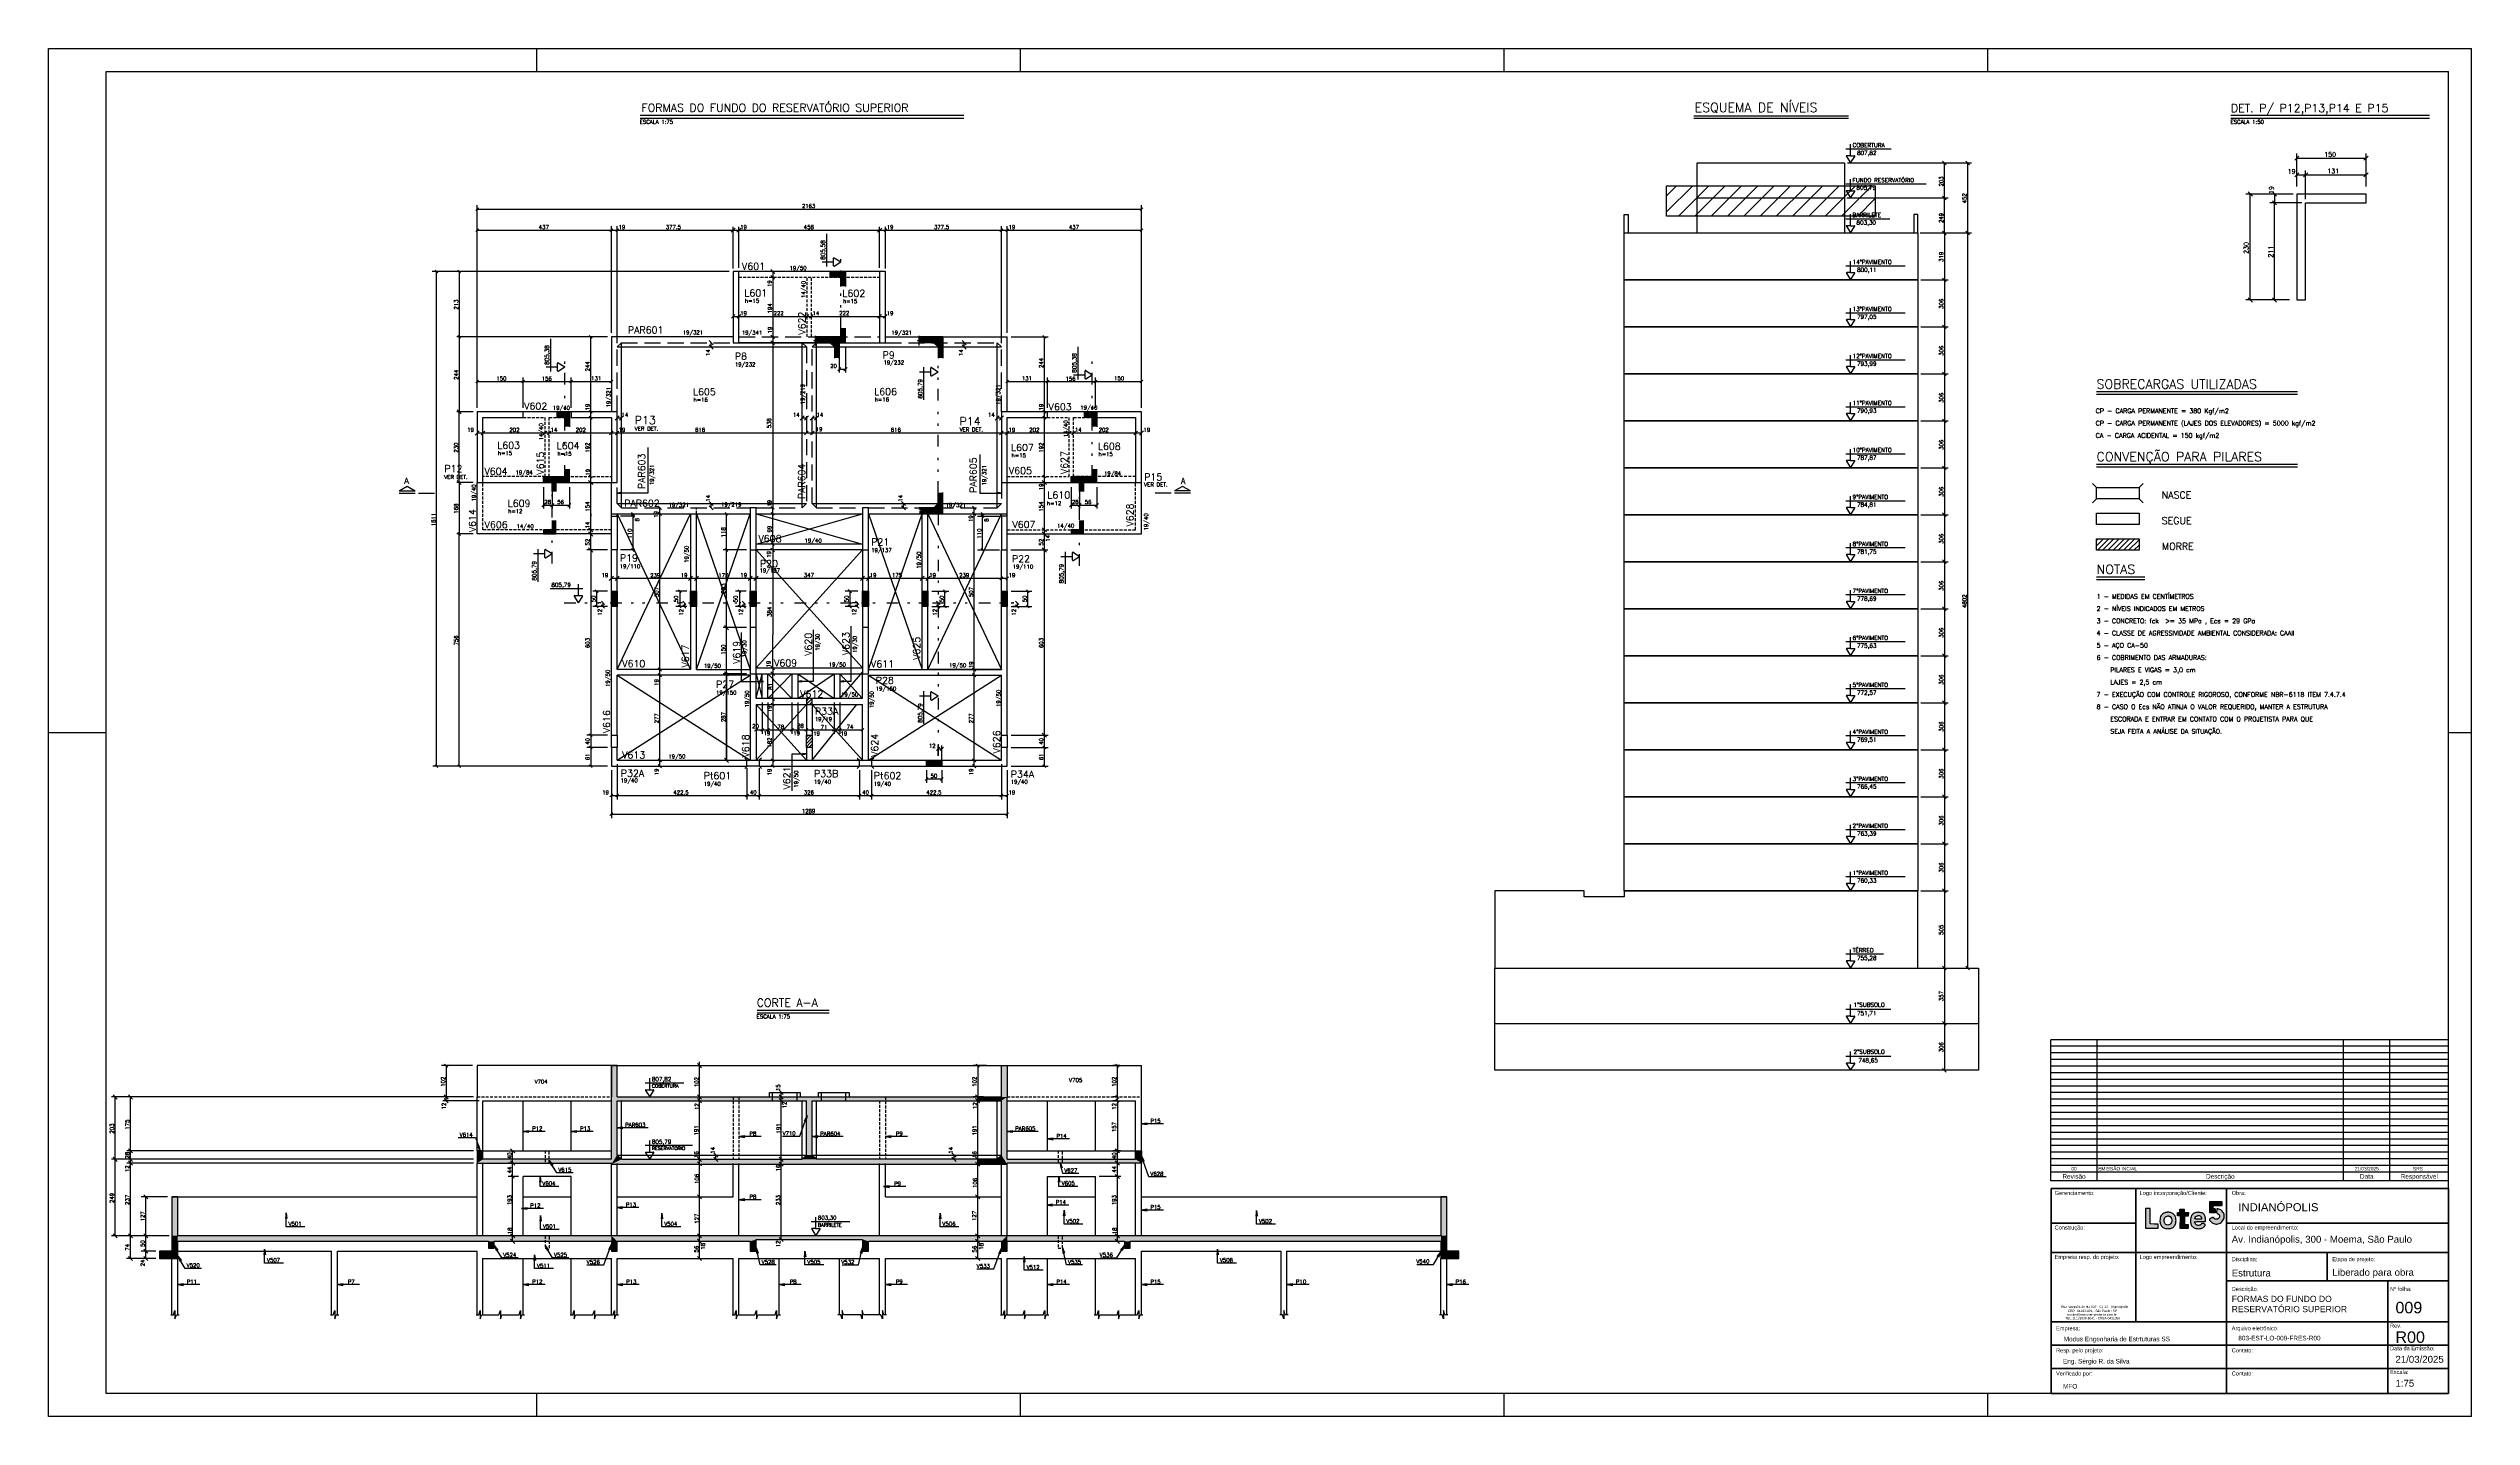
# Model space of a CAD drawing. Extents: x 26617 to 34507, y 0 to 4455.
import ezdxf

# ---------------------------------------------------------------- set-up
doc = ezdxf.new("R2010")
doc.units = 0
doc.header["$LTSCALE"] = 75
doc.header["$MEASUREMENT"] = 0
for name, pattern in [('ESTILO_TQS_0001', [1, 0.7, -0.3]), ('ESTILO_TQS_0004', [2, 0.5, -0.4, 0.1, -0.4, 0.1, -0.5]), ('HIDDEN2', [0.1875, 0.125, -0.0625])]:
    doc.linetypes.add(name, pattern=pattern)
doc.layers.get('0').update_dxf_attribs({"color": 3, "linetype": 'CONTINUOUS'})
for name, color, linetype in [('1', 2, 'CONTINUOUS'), ('201', 5, 'ESTILO_TQS_0001'), ('205', 1, 'ESTILO_TQS_0004'), ('210', 2, 'HIDDEN2'), ('212', 3, 'CONTINUOUS'), ('213', 3, 'CONTINUOUS'), ('216', 3, 'CONTINUOUS'), ('220', 5, 'CONTINUOUS'), ('221', 1, 'CONTINUOUS'), ('222', 6, 'CONTINUOUS'), ('226', 4, 'CONTINUOUS'), ('230', 3, 'CONTINUOUS'), ('231', 1, 'CONTINUOUS'), ('233', 6, 'CONTINUOUS'), ('238', 2, 'CONTINUOUS'), ('249', 1, 'CONTINUOUS'), ('250', 1, 'CONTINUOUS'), ('253', 253, 'CONTINUOUS')]:
    doc.layers.add(name, color=color, linetype=linetype)
for name, color, linetype, lineweight in [('A-DETL-THIN', 151, 'CONTINUOUS', 30), ('G-ANNO-TTLB', 6, 'CONTINUOUS', 50), ('G-ANO-TIT', 7, 'CONTINUOUS', 9)]:
    doc.layers.add(name, color=color, linetype=linetype, lineweight=lineweight)
doc.styles.add('Arial_12', font='arial.ttf', dxfattribs={"height": 0.001})
doc.styles.add('Arial_13', font='arial.ttf', dxfattribs={"height": 0.003})
doc.styles.add('Arial_14', font='arial.ttf', dxfattribs={"height": 0.00175})
doc.styles.add('Arial_15', font='arial.ttf', dxfattribs={"height": 0.005})
doc.styles.add('Arial_16', font='arial.ttf', dxfattribs={"height": 0.0035})
doc.styles.add('Arial_17', font='arial.ttf', dxfattribs={"height": 0.0015})
doc.styles.add('Arial_5', font='arial.ttf', dxfattribs={"height": 0.002})
doc.styles.get("Standard").update_dxf_attribs({"font": 'ROMANS.SHX'})

# ---------------------------------------------------------------- blocks, each defined once
blk = doc.blocks.new('lote 5')
at = {"linetype": 'Continuous', "true_color": 0xadddf7}
h = blk.add_hatch(color=141, dxfattribs=at)
h.dxf.hatch_style = 1
h.paths.add_polyline_path([(185, 54.9), (185, 64.9), (156, 64.9), (156, 37.6), (169.3, 37.6), (169.3, 47.6), (164.2, 47.6), (164.2, 54.9)])
at = {"linetype": 'Continuous', "true_color": 0x4554a5}
h = blk.add_hatch(color=175, dxfattribs=at)
h.dxf.hatch_style = 1
h.paths.add_polyline_path([(11, 48), (5.5, 48), (0, 48), (0, 24), (0, 0), (15.5, 0), (31, 0), (31, 5), (31, 9.9), (21.2, 10.2), (11.5, 10.5), (11.2, 29.2)])
h.paths.add_polyline_path([(37.9, 30.8, 0.084936), (35.7, 25.4, 0.054013), (35, 18.7, 0.076254), (36.3, 10.3, 0.121611), (40.1, 4, 0.121091), (46.3, 0.3, 0.075213), (54.8, -1, 0.079274), (63, 0.3, 0.122166), (69.1, 4.1, 0.119298), (72.7, 10.4, 0.073422), (74, 18.9, 0.079741), (72.7, 27.2, 0.113763), (68.8, 33.6, 0.115788), (62.6, 37.5, 0.084778), (54.5, 38.9, 0.027052), (52.7, 38.8, 0.016056), (50.6, 38.5, 0.016045), (48.4, 38.1, 0.026508), (46.7, 37.6, 0.076216), (41.6, 34.8, 0.092554)])
h.paths.add_polyline_path([(50.3, 28.9, -0.127794), (54.5, 30, -0.041315), (55.8, 29.9, -0.029052), (57.3, 29.6, -0.029465), (58.7, 29.1, -0.053017), (59.7, 28.5, -0.174394), (63.1, 23.7, -0.106368), (63.5, 16.8, -0.114375), (61, 10.6, -0.218011), (56.5, 8, -0.062111), (52.1, 8.1, -0.122868), (48.9, 9.4, -0.125878), (46.7, 12, -0.066941), (45.5, 16.1, -0.079418), (45.4, 21.4, -0.106796), (47.1, 25.9, -0.122388)], flags=16)
h = blk.add_hatch(color=175, dxfattribs=at)
h.dxf.hatch_style = 1
h.paths.add_polyline_path([(84.3, -0.7), (103.3, -0.9), (103.3, 8.9), (94.5, 8.9), (94.5, 29.5), (103.5, 29.6), (104.1, 38), (94, 38), (94, 46.6), (83.1, 46.6), (83.1, 38.2), (78, 38.2), (78, 30.3), (84.6, 30.3)])
h = blk.add_hatch(color=175, dxfattribs=at)
h.dxf.hatch_style = 1
h.paths.add_polyline_path([(145.5, 22.7, 0.038669), (145.1, 27.1, 0.075044), (144.1, 30.5, 0.076697), (142.1, 33.4, 0.042002), (138.8, 36.3, 0.103568), (135.5, 37.8, 0.038688), (130.4, 38.6, 0.038727), (125, 38.6, 0.069033), (120.7, 37.6, 0.076395), (115.6, 34.8, 0.090783), (111.9, 30.7, 0.083017), (109.8, 25.2, 0.053063), (109, 18.5, 0.077839), (110.3, 10.2, 0.118578), (114, 4.1, 0.119274), (120.1, 0.3, 0.079352), (128.2, -1, 0.034827), (133.1, -0.7, 0.056094), (137.1, 0.4, 0.06475), (140.3, 2.1, 0.070678), (142.9, 4.6, 0.05252), (144.5, 7.1, 0.188977), (144.6, 8.9, 0.203461), (143.5, 10.3, 0.061382), (140.9, 11.3, 0.028075), (138.8, 11.7, 0.097756), (137.4, 11.6, 0.099528), (136.2, 10.9, 0.029702), (134.7, 9.6, -0.083794), (132.4, 7.9, -0.077181), (129.6, 7.1, -0.07687), (126.7, 7.1, -0.082035), (123.9, 8, -0.102945), (122.4, 9.3, -0.031057), (120.6, 11.9, -0.025111), (119.1, 14.6, -0.415036), (119.6, 15.8, -0.001685), (123.4, 16, -0.005312), (127.7, 16.2, -0.003368), (132.6, 16.3), (145.5, 16.5)])
h.paths.add_polyline_path([(135.6, 22.8, -0.172618), (134.7, 22.3, -0.052233), (132.7, 22.1, -0.004945), (127.7, 22.2, -0.004965), (122.8, 22.4, -0.056436), (120.8, 22.8, -0.196706), (120, 23.4, -0.167259), (119.8, 24.5, -0.166753), (121.7, 28.2, -0.123934), (125.8, 30.5, -0.124843), (130.4, 30.6, -0.170256), (133.9, 28.4, -0.031108), (134.7, 27.2, -0.028485), (135.4, 25.9, -0.029637), (135.9, 24.7, -0.077582), (136, 23.8, -0.175193)], flags=16)
h.paths.add_polyline_path([(172.9, 37.6, 0.143338), (173.6, 36.6, 0.062298), (175, 35.7, -0.052748), (176, 35, -0.029639), (177.2, 34, -0.029212), (178.2, 32.9, -0.041879), (179, 31.7, -0.026096), (179.8, 30.1, -0.101625), (180, 29, -0.101625), (179.8, 27.9, -0.026095), (179, 26.2, -0.071265), (177, 23.6, -0.101562), (174.5, 22.1, -0.11176), (171.9, 21.7, -0.101333), (169.2, 22.4, -0.029919), (168, 23.1, -0.029589), (166.9, 23.9, -0.030964), (166.1, 24.8, -0.091595), (165.7, 25.5, 0.136181), (165.1, 26.2, 0.183723), (164.4, 26.4, 0.06924), (163, 26.1, 0.008384), (160.3, 25.1, 0.02358), (158.4, 24.3, 0.030227), (156.8, 23.3, 0.03105), (155.6, 22.4, 0.166559), (155.2, 21.7, 0.208588), (155.7, 19.5, 0.04086), (158.4, 16.3, 0.042098), (161.9, 13.3, 0.062387), (165.5, 11.4, 0.146494), (176.1, 10.6, 0.142355), (185.5, 15.8, 0.142493), (190.7, 25.1, 0.14685), (189.9, 35.7, 0.073862), (187.8, 39.5, 0.055813), (184.5, 43, 0.054226), (180.3, 45.7, 0.06006), (175.8, 47.4, 0.049988), (174.2, 47.6, 0.271112), (173.5, 47.2, 0.114882), (173.1, 46, 0.007003), (172.8, 42.4, 0.011174), (172.7, 39.1, 0.080533)])
at = {"linetype": 'Continuous'}
for p, q in [((156, 37.6), (156, 64.9)), ((156, 64.9), (185, 64.9)), ((185, 64.9), (185, 54.9)), ((78, 30.3), (78, 38.2)), ((78, 38.2), (83.1, 38.2)), ((84.6, 30.3), (78, 30.3)), ((83, 46.6), (94, 46.6)), ((83.1, 38.2), (83.1, 46.6)), ((84.3, -0.9), (84.6, 30.3)), ((94, 46.6), (94, 38)), ((94, 38), (104.1, 38)), ((103.5, 29.6), (94.5, 29.5)), ((94.5, 29.5), (94.5, 8.9)), ((94.5, 8.9), (103.3, 8.9)), ((103.3, 8.9), (103.3, -0.9)), ((104.1, 38), (103.5, 29.6)), ((169.3, 37.6), (156, 37.6)), ((164.2, 47.6), (164.2, 54.9)), ((164.2, 54.9), (185, 54.9)), ((169.3, 47.6), (164.2, 47.6)), ((169.3, 47.6), (169.3, 37.6)), ((103.3, -0.9), (84.3, -0.7))]:
    blk.add_line(p, q, dxfattribs=at)
blk.add_lwpolyline([(0, 24), (0, 0), (15.5, 0), (31, 0), (31, 5), (31, 9.9), (21.2, 10.2), (11.5, 10.5), (11.2, 29.2), (11, 48), (5.5, 48), (0, 48)], close=True)
for points in [[(46.7, 37.6, 0.076216), (41.6, 34.8, 0.092553), (37.9, 30.8, 0.084937), (35.7, 25.4, 0.054013), (35, 18.7, 0.076254), (36.3, 10.3, 0.12161), (40.1, 4, 0.121091), (46.3, 0.3, 0.075213), (54.8, -1, 0.079274), (63, 0.3, 0.122165), (69.1, 4.1, 0.119298), (72.7, 10.4, 0.073422), (74, 18.9, 0.079741), (72.7, 27.2, 0.113746), (68.8, 33.6, 0.115805), (62.6, 37.5, 0.084778), (54.5, 38.9, 0.027052), (52.7, 38.8, 0.016056), (50.6, 38.5, 0.016045), (48.4, 38.1, 0.026508)], [(59.7, 28.5, -0.174394), (63.1, 23.7, -0.106368), (63.5, 16.8, -0.114376), (61, 10.6, -0.218011), (56.5, 8, -0.062111), (52.1, 8.1, -0.122867), (48.9, 9.4, -0.125878), (46.7, 12, -0.066936), (45.5, 16.1, -0.079422), (45.4, 21.4, -0.106796), (47.1, 25.9, -0.122396), (50.3, 28.9, -0.127791), (54.5, 30, -0.041309), (55.8, 29.9, -0.029057), (57.3, 29.6, -0.02946), (58.7, 29.1, -0.053017)], [(120.7, 37.6, 0.076392), (115.6, 34.8, 0.090789), (111.9, 30.7, 0.083014), (109.8, 25.2, 0.053063), (109, 18.5, 0.077839), (110.3, 10.2, 0.118577), (114, 4.1, 0.119274), (120.1, 0.3, 0.079352), (128.2, -1, 0.034827), (133.1, -0.7, 0.056094), (137.1, 0.4, 0.06475), (140.3, 2.1, 0.070679), (142.9, 4.6, 0.052519), (144.5, 7.1, 0.188977), (144.6, 8.9, 0.203461), (143.5, 10.3, 0.061383), (140.9, 11.3, 0.028074), (138.8, 11.7, 0.097756), (137.4, 11.6, 0.099528), (136.2, 10.9, 0.029702), (134.7, 9.6, -0.083794), (132.4, 7.9, -0.077181), (129.6, 7.1, -0.076871), (126.7, 7.1, -0.082035), (123.9, 8, -0.102944), (122.4, 9.3, -0.031057), (120.6, 11.9, -0.025111), (119.1, 14.6, -0.317534), (119.3, 15.7, -0.184471), (119.8, 15.8, -0.00161), (123.4, 16, -0.005312), (127.7, 16.2, -0.003368), (132.6, 16.3), (145.5, 16.5), (145.5, 22.7, 0.038669), (145.1, 27.1, 0.075045), (144.1, 30.5, 0.076697), (142.1, 33.4, 0.042002), (138.8, 36.3, 0.103568), (135.5, 37.8, 0.038694), (130.4, 38.6, 0.038721), (125, 38.6, 0.069033)], [(133.9, 28.4, -0.031108), (134.7, 27.2, -0.028484), (135.4, 25.9, -0.029638), (135.9, 24.7, -0.077582), (136, 23.8, -0.175194), (135.6, 22.8, -0.172618), (134.7, 22.3, -0.052233), (132.7, 22.1, -0.004945), (127.7, 22.2, -0.004965), (122.8, 22.4, -0.056436), (120.8, 22.8, -0.196706), (120, 23.4, -0.167259), (119.8, 24.5, -0.166753), (121.7, 28.2, -0.123934), (125.8, 30.5, -0.124843), (130.4, 30.6, -0.170257)], [(172.8, 42.4, 0.011176), (172.7, 39.1, 0.080533), (172.9, 37.6, 0.143338), (173.6, 36.6, 0.062298), (175, 35.7, -0.052748), (176, 35, -0.029614), (177.2, 34, -0.029236), (178.2, 32.9, -0.041879), (179, 31.7, -0.026096), (179.8, 30.1, -0.101625), (180, 29, -0.101625), (179.8, 27.9, -0.026096), (179, 26.2, -0.071264), (177, 23.6, -0.101562), (174.5, 22.1, -0.11176), (171.9, 21.7, -0.101332), (169.2, 22.4, -0.029919), (168, 23.1, -0.029589), (166.9, 23.9, -0.030964), (166.1, 24.8, -0.091595), (165.7, 25.5, 0.136181), (165.1, 26.2, 0.183723), (164.4, 26.4, 0.06924), (163, 26.1, 0.008384), (160.3, 25.1, 0.023581), (158.4, 24.3, 0.030227), (156.8, 23.3, 0.03105), (155.6, 22.4, 0.166559), (155.2, 21.7, 0.208588), (155.7, 19.5, 0.04086), (158.4, 16.3, 0.042098), (161.9, 13.3, 0.062386), (165.5, 11.4, 0.146494), (176.1, 10.6, 0.142355), (185.5, 15.8, 0.142493), (190.7, 25.1, 0.14685), (189.9, 35.7, 0.073863), (187.8, 39.5, 0.055813), (184.5, 43, 0.054226), (180.3, 45.7, 0.06006), (175.8, 47.4, 0.049987), (174.2, 47.6, 0.271111), (173.5, 47.2, 0.114883), (173.1, 46, 0.007002)]]:
    blk.add_lwpolyline(points, format="xyb", close=True)
blk = doc.blocks.new('LINCOR', base_point=(251883.516096, 24734.710255))
blk.add_lwpolyline([(251883.516096, 24734.710255), (251883.84943, 24734.710255), (251884.016096, 24735.210255), (251884.016096, 24734.210255), (251884.182763, 24734.710255), (251884.516096, 24734.710255)])
blk = doc.blocks.new('_HDBDE349AF0-000', base_point=(60009.291077, -21.366119))
for p, q in [((59225.423847, -1431.02285), (59244.082913, -1412.363785)), ((59225.423847, -1420.416249), (59233.476311, -1412.363785)), ((59235.689514, -1431.363785), (59244.423847, -1422.629452))]:
    blk.add_line(p, q)
blk = doc.blocks.new('_HDBDE349AF0-001', base_point=(60009.291077, -21.366119))
for p, q in [((59225.423847, -1537.088867), (59227.267506, -1535.245209)), ((59225.423847, -1547.695469), (59230.683191, -1542.436125)), ((59225.423847, -1558.302071), (59234.098877, -1549.627041)), ((59225.423847, -1568.908673), (59237.514562, -1556.817958)), ((59227.267506, -1535.245209), (59231.148893, -1531.363821)), ((59230.683191, -1542.436125), (59241.755495, -1531.363821)), ((59233.5753, -1571.363821), (59240.930247, -1564.008874)), ((59234.098877, -1549.627041), (59244.423847, -1539.302071)), ((59237.514562, -1556.817958), (59244.423847, -1549.908673)), ((59240.930247, -1564.008874), (59244.423847, -1560.515274)), ((59244.181902, -1571.363821), (59244.345933, -1571.199791)), ((59244.345933, -1571.199791), (59244.423847, -1571.121876))]:
    blk.add_line(p, q)
blk = doc.blocks.new('A', base_point=(220731.508508, 21848.743152))
for p, q in [((220731.508508, 21848.743152), (220783.469446, 21848.743152)), ((220794.549524, 21848.743152), (220846.510462, 21848.743152))]:
    blk.add_line(p, q)
at = {"layer": '226'}
for p, q in [((220731.508508, 21855.899402), (220757.488977, 21870.899402)), ((220731.508508, 21855.899402), (220783.469446, 21855.899402)), ((220757.488977, 21870.899402), (220783.469446, 21855.899402))]:
    blk.add_line(p, q, dxfattribs=at)
at = {"layer": '233'}
blk.add_text('A', height=20, dxfattribs=at).set_placement((220747.994592, 21878.42223))
blk = doc.blocks.new('_HA93AFC7ADC-000', base_point=(204905.225209, -3749.869741))
for p, q in [((210266.428767, 6384.304589), (210351.695019, 6469.570842)), ((210266.428767, 6437.337598), (210298.66201, 6469.570842)), ((210305.807165, 6370.649979), (210404.728027, 6469.570842)), ((210358.840174, 6370.649979), (210457.761036, 6469.570842)), ((210411.873182, 6370.649979), (210510.794044, 6469.570842)), ((210464.906191, 6370.649979), (210563.827053, 6469.570842)), ((210517.939199, 6370.649979), (210616.860062, 6469.570842)), ((210570.972208, 6370.649979), (210669.89307, 6469.570842)), ((210624.005216, 6370.649979), (210722.926079, 6469.570842)), ((210677.038225, 6370.649979), (210775.959087, 6469.570842)), ((210730.071234, 6370.649979), (210828.992096, 6469.570842)), ((210783.104242, 6370.649979), (210882.025105, 6469.570842)), ((210836.137251, 6370.649979), (210935.058113, 6469.570842)), ((210889.170259, 6370.649979), (210946.428766, 6427.908486)), ((210942.203268, 6370.649979), (210946.428766, 6374.875478))]:
    blk.add_line(p, q)

msp = doc.modelspace()

# ---------------------------------------------------------------- linework, layer by layer
for p, q in [((26617.2, 4455), (34507.2, 4455)), ((26617.2, 0), (26617.2, 4455)), ((28207.2, 4380), (28207.2, 4455)), ((29782.2, 4380), (29782.2, 4455)), ((29782.2, 4380), (29782.2, 4455)), ((31357.2, 4380), (31357.2, 4455)), ((31357.2, 4380), (31357.2, 4455)), ((31357.2, 4380), (31357.2, 4455)), ((32932.2, 4380), (32932.2, 4455)), ((34507.2, 0), (34507.2, 4455)), ((26617.2, 2227.5), (26804.7, 2227.5)), ((34432.2, 2227.5), (34507.2, 2227.5)), ((34432.2, 2227.5), (34507.2, 2227.5)), ((34507.2, 0), (26617.2, 0)), ((28207.2, 0), (28207.2, 75)), ((29782.2, 0), (29782.2, 75)), ((29782.2, 0), (29782.2, 75)), ((31357.2, 0), (31357.2, 75)), ((32932.2, 0), (32932.2, 75))]:
    msp.add_line(p, q)
msp.add_lwpolyline([(31357.2, 0), (31357.2, 75)])
at = {"layer": '1'}
for p, q in [((28013.1, 2873.9), (28013.1, 3041.9)), ((28032.1, 3041.9), (28450.1, 3041.9)), ((30176.1, 2873.9), (30176.1, 3041.9)), ((28450.1, 2931.9), (28450.1, 2939.9)), ((28469.1, 2931.9), (28469.1, 2939.9)), ((28708.1, 2939.9), (28708.1, 2432.9)), ((28727.1, 2432.9), (28727.1, 2939.9)), ((29462.1, 2432.9), (29462.1, 2939.9)), ((29481.1, 2432.9), (29481.1, 2939.9)), ((29720.1, 2931.9), (29720.1, 2939.9)), ((29739.1, 2931.9), (29739.1, 2939.9)), ((29268.1, 2840.9), (28921.1, 2840.9)), ((28450.1, 2218.9), (28450.1, 2821.9)), ((28469.1, 2432.9), (28469.1, 2821.9)), ((29268.1, 2821.9), (28921.1, 2821.9)), ((29720.1, 2432.9), (29720.1, 2821.9)), ((29739.1, 2218.9), (29739.1, 2821.9)), ((28708.1, 2432.9), (28469.1, 2432.9)), ((28902.1, 2413.9), (28469.1, 2413.9)), ((28469.1, 2218.9), (28469.1, 2413.9)), ((28727.1, 2432.9), (28902.1, 2432.9)), ((28921.1, 2437.9), (29268.1, 2437.9)), ((28921.1, 2418.9), (29268.1, 2418.9)), ((28921.1, 2337.9), (28921.1, 2418.9)), ((28941.1, 2337.9), (28941.1, 2418.9)), ((28960.1, 2337.9), (28960.1, 2418.9)), ((29038.1, 2418.9), (29038.1, 2337.9)), ((29057.1, 2418.9), (29057.1, 2337.9)), ((29175.1, 2418.9), (29175.1, 2337.9)), ((29194.1, 2418.9), (29194.1, 2337.9)), ((29268.1, 2337.9), (29268.1, 2418.9)), ((29287.1, 2432.9), (29720.1, 2432.9)), ((29287.1, 2413.9), (29720.1, 2413.9)), ((29720.1, 2432.9), (29481.1, 2432.9)), ((29720.1, 2218.9), (29720.1, 2413.9)), ((28921.1, 2318.9), (28921.1, 2136.9)), ((29085.1, 2318.9), (29085.1, 2218.9)), ((29104.1, 2318.9), (29104.1, 2218.9)), ((29268.1, 2136.9), (29268.1, 2318.9)), ((28450.1, 2178.9), (28450.1, 2117.9)), ((28469.1, 2136.9), (28469.1, 2178.9)), ((28469.1, 2136.9), (28891.6, 2136.9)), ((28931.6, 2136.9), (29257.6, 2136.9)), ((29085.1, 2178.9), (29085.1, 2136.9)), ((29104.1, 2178.9), (29104.1, 2136.9)), ((29739.1, 2117.9), (29739.1, 2178.9)), ((28450.1, 2117.9), (28891.6, 2117.9)), ((28931.6, 2117.9), (29257.6, 2117.9)), ((29297.6, 2117.9), (29739.1, 2117.9)), ((28450.1, 1142.6), (28013.1, 1142.6)), ((28013.1, 1142.6), (28013.1, 1040.6)), ((28450.1, 1142.6), (29739.1, 1142.6)), ((29739.1, 1142.6), (30176.1, 1142.6)), ((30176.1, 865.6), (30176.1, 1142.6)), ((28013.1, 865.6), (28013.1, 1040.6)), ((28032.1, 865.6), (28032.1, 1028.6)), ((28032.1, 1028.6), (28450.1, 1028.6)), ((28163.1, 865.6), (28163.1, 1028.6)), ((28319.1, 865.6), (28319.1, 1028.6)), ((29739.1, 1028.6), (30157.1, 1028.6)), ((29870.1, 865.6), (29870.1, 1028.6)), ((30026.1, 865.6), (30026.1, 1028.6)), ((30157.1, 865.6), (30157.1, 1028.6)), ((28013.1, 588.6), (28013.1, 825.6)), ((28032.1, 865.6), (28450.1, 865.6)), ((28032.1, 588.6), (28032.1, 825.6)), ((28450.1, 588.6), (28450.1, 821.6)), ((28469.1, 588.6), (28469.1, 823.6)), ((28846.7, 715.6), (28846.6, 823.6)), ((28865.6, 588.6), (28865.6, 823.6)), ((29323.6, 588.6), (29323.6, 823.6)), ((29342.7, 715.6), (29342.6, 823.6)), ((29720.1, 588.6), (29720.1, 823.6)), ((29739.1, 865.6), (30157.1, 865.6)), ((29739.1, 588.6), (29739.1, 825.6)), ((30157.1, 588.6), (30157.1, 825.6)), ((30176.1, 588.6), (30176.1, 825.6)), ((27038.1, 715.6), (28013.1, 715.6)), ((28163.1, 588.6), (28163.1, 781.6)), ((28319.1, 781.6), (28163.1, 781.6)), ((28163.2, 715.6), (28319.2, 715.6)), ((28319.1, 588.6), (28319.1, 781.6)), ((28469.2, 715.6), (28846.7, 715.6)), ((29342.7, 715.6), (29720.2, 715.6)), ((29870.1, 588.6), (29870.1, 781.6)), ((29870.1, 781.6), (30026.1, 781.6)), ((29870.2, 715.6), (30026.2, 715.6)), ((30026.1, 588.6), (30026.1, 781.6)), ((30176.2, 715.6), (31151.2, 715.6)), ((27019.1, 331.5), (27019.1, 514.6)), ((27038.1, 331.5), (27038.1, 514.7)), ((27038.2, 538.6), (27539.2, 538.6)), ((27539.1, 331.5), (27539.2, 538.6)), ((27558.1, 331.5), (27558.1, 538.6)), ((27558.1, 538.6), (28013.1, 538.6)), ((28013.1, 331.5), (28013.1, 538.6)), ((28032.1, 331.5), (28032.1, 515.2)), ((28032.1, 514.6), (28450.2, 514.6)), ((28163.1, 331.5), (28163.1, 514.6)), ((28319.1, 331.5), (28319.1, 514.6)), ((28450.1, 331.5), (28450.1, 515.4)), ((28469.1, 331.5), (28469.1, 514.6)), ((28469.2, 514.6), (28846.7, 514.6)), ((28846.6, 331.5), (28846.6, 514.6)), ((28865.6, 331.5), (28865.6, 514.6)), ((28865.7, 514.6), (28905.7, 514.6)), ((28902, 514.6), (29323.6, 514.6)), ((28996.6, 331.5), (28996.6, 514.6)), ((29192.6, 331.5), (29192.6, 514.6)), ((29323.6, 331.5), (29323.6, 514.6)), ((29342.6, 331.5), (29342.6, 514.6)), ((29342.7, 514.6), (29720.2, 514.6)), ((29720.1, 331.5), (29720.1, 514.6)), ((29739.1, 331.5), (29739.1, 514.2)), ((29739.2, 514.6), (30157.1, 514.6)), ((29870.1, 331.5), (29870.1, 514.6)), ((30026.1, 331.5), (30026.1, 514.6)), ((30157.1, 331.5), (30157.1, 514.2)), ((30176.1, 331.5), (30176.1, 538.6)), ((30176.2, 538.6), (30631.1, 538.6)), ((30631.1, 331.5), (30631.1, 538.6)), ((30650.1, 331.5), (30650.1, 538.6)), ((30650.1, 538.6), (31151.1, 538.6)), ((31151.1, 331.5), (31151.1, 514.6)), ((31170.1, 331.5), (31170.1, 514.6))]:
    msp.add_line(p, q, dxfattribs=at)
for points in [[(29323.6, 3728.9), (28865.6, 3728.9)], [(28319.1, 3271.9), (28163.1, 3271.9)], [(30026.1, 3271.9), (29870.1, 3271.9)], [(29739.1, 3041.9), (30157.1, 3041.9)], [(28450.1, 2873.9), (28013.1, 2873.9)], [(29739.1, 2873.9), (30176.1, 2873.9)], [(28902.1, 2821.9), (28902.1, 2568.9)], [(28921.1, 2568.9), (28921.1, 2821.9)], [(29268.1, 2821.9), (29268.1, 2568.9)], [(29287.1, 2568.9), (29287.1, 2821.9)], [(28902.1, 2413.9), (28902.1, 2136.9)], [(29287.1, 2136.9), (29287.1, 2413.9)], [(29085.1, 2337.9), (28921.1, 2337.9)], [(28921.1, 2318.9), (29085.1, 2318.9)], [(29268.1, 2337.9), (29104.1, 2337.9)], [(29104.1, 2318.9), (29268.1, 2318.9)], [(29297.6, 2136.9), (29720.1, 2136.9), (29720.1, 2178.9)], [(28965.1, 1040.6), (28965.1, 1055.6), (29065.1, 1055.6), (29065.1, 1040.6)], [(29124.1, 1040.6), (29124.1, 1055.6), (29224.1, 1055.6), (29224.1, 1040.6)], [(27019.1, 715.6), (27019.1, 715.6), (27038.1, 715.6), (27038.1, 715.6)], [(31151.2, 715.6), (31151.2, 715.6), (31170.2, 715.6), (31170.2, 715.6)]]:
    msp.add_lwpolyline(points, dxfattribs=at)
at = {"layer": '201'}
for p, q in [((28483.1, 3496.9), (28469.1, 3482.9)), ((28865.6, 3515.9), (29096.3, 3515.9)), ((29071.1, 3496.9), (29085.1, 3482.9)), ((29092, 3515.9), (29323.6, 3515.9)), ((29104.1, 3482.9), (29118.1, 3496.9)), ((29342.6, 3496.9), (29706.1, 3496.9)), ((29706.1, 3496.9), (29720.1, 3482.9)), ((29720.1, 3271.9), (29720.1, 3482.9)), ((28469.1, 2972.9), (28483.1, 2958.9)), ((28483.1, 2958.9), (28902.1, 2958.9)), ((28921.1, 2958.9), (29071.1, 2958.9)), ((29071.1, 2958.9), (29085.1, 2972.9)), ((29104.1, 2972.9), (29118.1, 2958.9)), ((29118.1, 2958.9), (29268.1, 2958.9)), ((29287.1, 2958.9), (29706.1, 2958.9)), ((29706.1, 2958.9), (29720.1, 2972.9))]:
    msp.add_line(p, q, dxfattribs=at)
for points in [[(28469.1, 3271.9), (28469.1, 3482.9)], [(28483.1, 3496.9), (28846.6, 3496.9)], [(29085.1, 3482.9), (29085.1, 2972.9)], [(29104.1, 2972.9), (29104.1, 3482.9)], [(28469.1, 2972.9), (28469.1, 3041.9)], [(29720.1, 3041.9), (29720.1, 2972.9)]]:
    msp.add_lwpolyline(points, dxfattribs=at)
at = {"layer": '205'}
for p, q in [((29197.4, 3544.3), (29197.4, 3785.8)), ((28298.4, 3060.9), (28298.4, 3440.2)), ((29514, 3008.9), (29514, 3446.9)), ((30016, 3060.9), (30016, 3451)), ((28257.4, 2778), (28257.4, 3011.9)), ((29975, 2770.2), (29975, 3011.9)), ((29514, 2939.9), (29514, 2136.9)), ((28296.7, 2650), (29783.9, 2650))]:
    msp.add_line(p, q, dxfattribs=at)
at = {"layer": '210'}
for p, q in [((29087.6, 3515.9), (29087.6, 3709.9)), ((29101.6, 3515.9), (29101.6, 3709.9)), ((28234.1, 3060.9), (28234.1, 3252.9)), ((28248.1, 3060.9), (28248.1, 3252.9)), ((29870.1, 3252.9), (29941.1, 3252.9)), ((29941.1, 3060.9), (29941.1, 3252.9)), ((29955.1, 3060.9), (29955.1, 3252.9)), ((29955.1, 3252.9), (30026.1, 3252.9)), ((28032.1, 2887.9), (28032.1, 3041.9)), ((28248.1, 3060.9), (28450.1, 3060.9)), ((29739.1, 3060.9), (29941.1, 3060.9)), ((30157.1, 2887.9), (30157.1, 3041.9)), ((28727.1, 2939.9), (28727.1, 2958.9)), ((29462.1, 2939.9), (29462.1, 2958.9)), ((28013.1, 1040.6), (28450.1, 1040.6)), ((28469.1, 1040.6), (28469.1, 1040.6)), ((28846.6, 1040.6), (28846.6, 837.6)), ((28865.6, 1040.6), (28865.6, 837.6)), ((28975.1, 1028.6), (28975.1, 1055.6)), ((29055.1, 1028.6), (29055.1, 1055.6)), ((29134.1, 1028.6), (29134.1, 1055.6)), ((29214.1, 1028.6), (29214.1, 1055.6)), ((29323.6, 1028.6), (29323.6, 837.6)), ((29342.6, 1040.6), (29342.6, 837.6)), ((29739.1, 1040.6), (30176.1, 1040.6)), ((28234.1, 865.6), (28234.1, 825.6)), ((28248.1, 825.6), (28248.1, 865.6)), ((29904.6, 865.6), (29904.6, 825.6)), ((29918.6, 825.6), (29918.6, 865.6)), ((28234.2, 588.6), (28234.2, 548.6)), ((28248.2, 548.6), (28248.2, 588.6)), ((29904.7, 588.6), (29904.7, 548.6)), ((29918.7, 548.6), (29918.7, 588.6)), ((28234.2, 548.6), (28248.2, 548.6)), ((29904.7, 548.6), (29918.7, 548.6))]:
    msp.add_line(p, q, dxfattribs=at)
for points in [[(28865.6, 3709.9), (29323.6, 3709.9)], [(28163.1, 3252.9), (28234.1, 3252.9)], [(28248.1, 3252.9), (28319.1, 3252.9)], [(28234.1, 3060.9), (28032.1, 3060.9)], [(30157.1, 3060.9), (29955.1, 3060.9)], [(28450.1, 2887.9), (28032.1, 2887.9)], [(29739.1, 2887.9), (30157.1, 2887.9)]]:
    msp.add_lwpolyline(points, dxfattribs=at)
at = {"layer": '216'}
for p, q in [((33932, 4091.1), (33945.2, 4104.4)), ((34157, 4091.1), (34170.2, 4104.4)), ((32784.9, 4087.9), (32796.6, 4076.2)), ((32860.7, 4087.9), (32872.4, 4076.2)), ((33932, 4036.5), (33945.2, 4049.8)), ((33960.5, 4036.5), (33973.7, 4049.8)), ((34157, 4036.5), (34170.2, 4049.8)), ((32784.9, 3973.9), (32796.6, 3962.2)), ((33780.2, 3987.6), (33793.5, 3974.3)), ((33859.3, 3987.6), (33872.6, 3974.3)), ((33859.3, 3959.1), (33872.6, 3945.8)), ((28008.6, 3927.3), (28017.7, 3936.3)), ((28008.6, 3858.6), (28017.7, 3867.6)), ((28445.6, 3858.6), (28454.7, 3867.6)), ((28464.6, 3858.6), (28473.7, 3867.6)), ((28840, 3856.5), (28853.3, 3869.8)), ((28842.1, 3858.6), (28851.2, 3867.6)), ((28859, 3856.5), (28872.3, 3869.8)), ((29317, 3856.5), (29330.3, 3869.8)), ((29338.1, 3858.6), (29347.2, 3867.6)), ((29715.6, 3858.6), (29724.7, 3867.6)), ((29734.6, 3858.6), (29743.7, 3867.6)), ((30171.6, 3927.3), (30180.7, 3936.3)), ((30171.6, 3858.6), (30180.7, 3867.6)), ((32784.9, 3860.3), (32796.6, 3848.6)), ((32784.9, 3860.3), (32796.6, 3848.6)), ((32784.9, 3860.3), (32796.6, 3848.6)), ((32860.7, 3860.3), (32872.4, 3848.6)), ((32860.7, 3860.3), (32872.4, 3848.6)), ((27885.5, 3724.3), (27876.5, 3733.4)), ((27950.3, 3733.4), (27959.3, 3724.3)), ((28968.9, 3735.5), (28982.2, 3722.2)), ((28969.7, 3715.7), (28981.4, 3704)), ((32784.9, 3707.3), (32796.6, 3695.6)), ((33780.2, 3642.6), (33793.5, 3629.3)), ((33859.3, 3642.6), (33872.6, 3629.3)), ((28840.8, 3576.5), (28852.5, 3588.2)), ((28840.8, 3576.5), (28852.5, 3588.2)), ((28859.8, 3576.5), (28871.5, 3588.2)), ((28859.8, 3576.5), (28871.5, 3588.2)), ((29081.3, 3576.5), (29093, 3588.2)), ((29095.8, 3576.5), (29107.5, 3588.2)), ((29317.8, 3576.5), (29329.5, 3588.2)), ((29317.8, 3576.5), (29329.5, 3588.2)), ((29336.8, 3576.5), (29348.5, 3588.2)), ((29336.8, 3576.5), (29348.5, 3588.2)), ((32784.9, 3554.3), (32796.6, 3542.6)), ((27950.3, 3520.4), (27959.3, 3511.3)), ((28387.3, 3511.3), (28378.3, 3520.4)), ((28781.7, 3490.2), (28768.5, 3503.5)), ((28781.7, 3476.2), (28768.5, 3489.5)), ((28969.7, 3521.7), (28981.4, 3510)), ((28969.7, 3502.7), (28981.4, 3491)), ((29605.5, 3490.2), (29592.3, 3503.5)), ((29605.5, 3476.2), (29592.3, 3489.5)), ((29864.6, 3511.3), (29855.5, 3520.4)), ((29187.1, 3405.5), (29197.7, 3416.2)), ((29207.1, 3405.5), (29217.7, 3416.2)), ((32784.9, 3401.3), (32796.6, 3389.6)), ((28008.6, 3365.9), (28017.7, 3375)), ((28158.6, 3365.9), (28167.7, 3375)), ((28314.6, 3365.9), (28323.7, 3375)), ((28445.6, 3365.9), (28454.7, 3375)), ((29734.6, 3365.9), (29743.7, 3375)), ((29865.6, 3365.9), (29874.7, 3375)), ((30021.6, 3365.9), (30030.7, 3375)), ((30171.6, 3365.9), (30180.7, 3375)), ((27961.5, 3265.2), (27948.2, 3278.5)), ((28387.3, 3267.3), (28378.3, 3276.4)), ((28387.3, 3248.3), (28378.3, 3257.4)), ((28462.5, 3245.1), (28475.8, 3258.3)), ((28476.5, 3245.1), (28489.8, 3258.3)), ((29064.5, 3245.1), (29077.8, 3258.3)), ((29078.5, 3245.1), (29091.8, 3258.3)), ((29097.5, 3245.1), (29110.8, 3258.3)), ((29111.5, 3245.1), (29124.8, 3258.3)), ((29699.5, 3245.1), (29712.8, 3258.3)), ((29713.5, 3245.1), (29726.8, 3258.3)), ((29864.6, 3267.3), (29855.5, 3276.4)), ((29864.6, 3248.3), (29855.5, 3257.4)), ((32784.9, 3248.3), (32796.6, 3236.6)), ((28006.5, 3196.2), (28019.8, 3209.5)), ((28026.3, 3197), (28038, 3208.7)), ((28228.3, 3197), (28240, 3208.7)), ((28242.3, 3197), (28254, 3208.7)), ((28444.3, 3197), (28456, 3208.7)), ((28463.3, 3197), (28475, 3208.7)), ((29079.3, 3197), (29091, 3208.7)), ((29098.3, 3197), (29110, 3208.7)), ((29714.3, 3197), (29726, 3208.7)), ((29733.3, 3197), (29745, 3208.7)), ((29935.3, 3197), (29947, 3208.7)), ((29949.3, 3197), (29961, 3208.7)), ((30151.3, 3197), (30163, 3208.7)), ((30169.5, 3196.2), (30182.8, 3209.5)), ((32784.9, 3095.3), (32796.6, 3083.6)), ((27961.5, 3035.2), (27948.2, 3048.5)), ((28389.4, 3035.2), (28376.2, 3048.5)), ((28387.3, 3056.3), (28378.3, 3065.4)), ((29866.7, 3035.2), (29853.4, 3048.5)), ((29864.6, 3056.3), (29855.5, 3065.4)), ((28224.1, 2962.7), (28234.7, 2973.3)), ((28252.1, 2962.7), (28262.7, 2973.3)), ((28252.1, 2962.7), (28262.7, 2973.3)), ((28308.1, 2962.7), (28318.7, 2973.3)), ((28515.9, 2944.4), (28524.9, 2935.3)), ((28515.9, 2936.4), (28524.9, 2927.3)), ((28613, 2953.6), (28602.4, 2964.2)), ((28613, 2934.6), (28602.4, 2945.2)), ((28613, 2934.6), (28602.4, 2945.2)), ((28781.7, 2966.2), (28768.5, 2979.5)), ((28781.7, 2952.2), (28768.5, 2965.5)), ((28829.7, 2935.3), (28820.6, 2944.4)), ((28980.1, 2954.3), (28971, 2963.4)), ((28980.1, 2935.3), (28971, 2944.4)), ((29408, 2966.2), (29394.8, 2979.5)), ((29408, 2952.2), (29394.8, 2965.5)), ((29637.2, 2953.6), (29626.6, 2964.2)), ((29637.2, 2934.6), (29626.6, 2945.2)), ((29637.2, 2934.6), (29626.6, 2945.2)), ((29663, 2935.3), (29654, 2944.4)), ((29663, 2927.3), (29654, 2936.4)), ((29941.7, 2962.7), (29952.3, 2973.3)), ((29969.7, 2962.7), (29980.3, 2973.3)), ((29969.7, 2962.7), (29980.3, 2973.3)), ((30025.7, 2962.7), (30036.3, 2973.3)), ((32784.9, 2942.3), (32796.6, 2930.6)), ((27950.3, 2878.4), (27959.3, 2869.3)), ((28389.4, 2881.2), (28376.2, 2894.5)), ((28389.4, 2867.2), (28376.2, 2880.5)), ((28980.1, 2836.3), (28971, 2845.4)), ((29866.7, 2881.2), (29853.4, 2894.5)), ((29866.7, 2867.2), (29853.4, 2880.5)), ((28389.4, 2815.2), (28376.2, 2828.5)), ((28515.9, 2826.4), (28524.9, 2817.3)), ((28829.7, 2817.3), (28820.6, 2826.4)), ((28969.7, 2827.7), (28981.4, 2816)), ((29663, 2817.3), (29654, 2826.4)), ((29866.7, 2815.2), (29853.4, 2828.5)), ((32784.9, 2789.3), (32796.6, 2777.6)), ((28397.7, 2692.5), (28406.7, 2683.5)), ((28443.5, 2723), (28456.8, 2736.2)), ((28462.5, 2723), (28475.8, 2736.2)), ((28668.5, 2692.5), (28677.5, 2683.5)), ((28701.5, 2723), (28714.8, 2736.2)), ((28720.5, 2723), (28733.8, 2736.2)), ((28862.5, 2692.5), (28871.5, 2683.5)), ((28895.5, 2723), (28908.8, 2736.2)), ((28897.6, 2725.1), (28906.7, 2734.1)), ((28914.5, 2723), (28927.8, 2736.2)), ((29221.1, 2693.3), (29231.7, 2682.7)), ((29261.5, 2723), (29274.8, 2736.2)), ((29293.8, 2736.2), (29280.5, 2723)), ((29282.6, 2725.1), (29291.7, 2734.1)), ((29455.5, 2723), (29468.8, 2736.2)), ((29487.8, 2736.2), (29474.5, 2723)), ((29476.6, 2725.1), (29485.7, 2734.1)), ((29540.8, 2683.5), (29531.8, 2692.5)), ((29715.6, 2725.1), (29724.7, 2734.1)), ((29734.6, 2725.1), (29743.7, 2734.1)), ((29810.6, 2683.5), (29801.6, 2692.5)), ((28397.7, 2642.5), (28406.7, 2633.5)), ((28417.6, 2655.3), (28428.2, 2644.7)), ((28417.6, 2643.3), (28428.2, 2632.7)), ((28668.5, 2642.5), (28677.5, 2633.5)), ((28682.5, 2655.3), (28693.1, 2644.7)), ((28682.5, 2643.3), (28693.1, 2632.7)), ((28862.5, 2642.5), (28871.5, 2633.5)), ((28876.4, 2655.3), (28887, 2644.7)), ((28876.4, 2643.3), (28887, 2632.7)), ((29221.1, 2643.3), (29231.7, 2632.7)), ((29245.3, 2655.3), (29255.9, 2644.7)), ((29245.3, 2643.3), (29255.9, 2632.7)), ((29519.3, 2644.7), (29508.7, 2655.3)), ((29519.3, 2632.7), (29508.7, 2643.3)), ((29540.8, 2633.5), (29531.8, 2642.5)), ((29765.8, 2655.3), (29776.4, 2644.7)), ((29765.8, 2643.3), (29776.4, 2632.7)), ((29810.6, 2633.5), (29801.6, 2642.5)), ((32784.9, 2636.3), (32796.6, 2624.6)), ((28831.8, 2562.2), (28818.5, 2575.5)), ((32784.9, 2483.3), (32796.6, 2471.6)), ((28613, 2427.6), (28602.4, 2438.2)), ((28613, 2427.6), (28602.4, 2438.2)), ((28613, 2408.6), (28602.4, 2419.2)), ((28613, 2408.6), (28602.4, 2419.2)), ((28831.8, 2412.2), (28818.5, 2425.5)), ((28969.7, 2443.7), (28981.4, 2432)), ((28969.7, 2424.7), (28981.4, 2413)), ((29637.2, 2427.6), (29626.6, 2438.2)), ((29637.2, 2427.6), (29626.6, 2438.2)), ((29637.2, 2408.6), (29626.6, 2419.2)), ((29637.2, 2408.6), (29626.6, 2419.2)), ((28969.7, 2343.7), (28981.4, 2332)), ((28971, 2323.4), (28980.1, 2314.3)), ((32784.9, 2330.3), (32796.6, 2318.6)), ((28378.3, 2223.4), (28387.3, 2214.3)), ((28916.6, 2231.8), (28925.7, 2240.8)), ((28936.6, 2231.8), (28945.7, 2240.8)), ((28955.6, 2231.8), (28964.7, 2240.8)), ((29033.6, 2231.8), (29042.7, 2240.8)), ((29052.6, 2231.8), (29061.7, 2240.8)), ((29080.6, 2231.8), (29089.7, 2240.8)), ((29099.6, 2231.8), (29108.7, 2240.8)), ((29170.6, 2231.8), (29179.7, 2240.8)), ((29189.6, 2231.8), (29198.7, 2240.8)), ((29263.6, 2231.8), (29272.7, 2240.8)), ((29866.7, 2212.2), (29853.4, 2225.5)), ((28378.3, 2183.4), (28387.3, 2174.3)), ((28613, 2131.6), (28602.4, 2142.2)), ((28613, 2131.6), (28602.4, 2142.2)), ((28831.8, 2130.2), (28818.5, 2143.5)), ((28971, 2141.4), (28980.1, 2132.3)), ((29508.7, 2168.6), (29519.3, 2179.2)), ((29520.7, 2168.6), (29531.3, 2179.2)), ((29637.2, 2131.6), (29626.6, 2142.2)), ((29637.2, 2131.6), (29626.6, 2142.2)), ((29864.6, 2174.3), (29855.5, 2183.4)), ((32784.9, 2177.3), (32796.6, 2165.6)), ((27885.5, 2113.3), (27876.5, 2122.4)), ((27950.3, 2122.4), (27959.3, 2113.3)), ((28378.3, 2122.4), (28387.3, 2113.3)), ((28613, 2112.6), (28602.4, 2123.2)), ((28971, 2122.4), (28980.1, 2113.3)), ((29471.5, 2071.7), (29480.5, 2080.7)), ((29521.5, 2071.7), (29530.5, 2080.7)), ((29637.2, 2112.6), (29626.6, 2123.2)), ((29864.6, 2113.3), (29855.5, 2122.4)), ((28445.6, 2017.6), (28454.7, 2026.6)), ((28464.6, 2017.6), (28473.7, 2026.6)), ((28887.1, 2017.6), (28896.2, 2026.6)), ((28927.1, 2017.6), (28936.2, 2026.6)), ((29253.1, 2017.6), (29262.2, 2026.6)), ((29293.1, 2017.6), (29302.2, 2026.6)), ((29715.6, 2017.6), (29724.7, 2026.6)), ((29734.6, 2017.6), (29743.7, 2026.6)), ((32784.9, 2024.3), (32796.6, 2012.6)), ((28445.6, 1957), (28454.7, 1966)), ((29734.6, 1957), (29743.7, 1966)), ((32784.9, 1871.3), (32796.6, 1859.6)), ((32784.9, 1718.3), (32796.6, 1706.6)), ((32784.9, 1466.3), (32796.6, 1454.6)), ((32860.7, 1466.3), (32872.4, 1454.6)), ((32784.9, 1286.3), (32796.6, 1274.6)), ((27907.1, 1147.9), (27917.7, 1137.3)), ((28743.5, 1136), (28730.3, 1149.3)), ((29637.6, 1147.9), (29648.2, 1137.3)), ((30103, 1137.3), (30092.4, 1147.9)), ((32784.9, 1133.3), (32796.6, 1121.6)), ((26840.8, 1034), (26827.5, 1047.3)), ((26890.8, 1034), (26877.5, 1047.3)), ((27919.1, 1034), (27905.8, 1047.3)), ((27919.1, 1022), (27905.8, 1035.3)), ((27907.1, 1045.9), (27917.7, 1035.3)), ((28743.5, 1034), (28730.3, 1047.3)), ((28743.5, 1022), (28730.3, 1035.3)), ((29010.1, 1049), (28996.9, 1062.3)), ((29010.1, 1034), (28996.9, 1047.3)), ((29010.1, 1022), (28996.9, 1035.3)), ((29649.5, 1034), (29636.3, 1047.3)), ((29649.5, 1022), (29636.3, 1035.3)), ((29637.6, 1045.9), (29648.2, 1035.3)), ((30103, 1035.3), (30092.4, 1045.9)), ((30103, 1035.3), (30092.4, 1045.9)), ((30092.4, 1033.9), (30103, 1023.3)), ((30103, 1023.3), (30092.4, 1033.9)), ((26890.8, 859), (26877.5, 872.3)), ((28135.3, 859), (28122.1, 872.3)), ((30104.3, 859), (30091.1, 872.3)), ((30092.4, 870.9), (30103, 860.3)), ((26840.8, 831), (26827.5, 844.3)), ((26890.8, 831), (26877.5, 844.3)), ((26890.8, 831), (26877.5, 844.3)), ((26890.8, 819), (26877.5, 832.3)), ((28135.3, 819), (28122.1, 832.3)), ((28134, 820.3), (28123.4, 830.9)), ((28743.5, 831), (28730.3, 844.3)), ((28743.5, 816), (28730.3, 829.3)), ((28797, 845), (28783.7, 858.3)), ((28797, 831), (28783.7, 844.3)), ((29010.1, 831), (28996.9, 844.3)), ((29010.1, 815), (28996.9, 828.3)), ((29572.5, 845), (29559.2, 858.3)), ((29572.5, 831), (29559.2, 844.3)), ((29649.5, 831), (29636.3, 844.3)), ((29649.5, 815), (29636.3, 828.3)), ((30104.3, 819), (30091.1, 832.3)), ((26940.8, 709), (26927.5, 722.3)), ((28134, 776.3), (28123.4, 786.9)), ((28743.5, 709), (28730.3, 722.3)), ((29649.5, 708.5), (29636.3, 721.7)), ((30104.3, 775), (30091.1, 788.3)), ((26840.8, 582), (26827.5, 595.3)), ((26890.8, 582), (26877.5, 595.3)), ((26940.8, 582), (26927.5, 595.3)), ((28135.3, 582), (28122.1, 595.3)), ((28135.3, 564), (28122.1, 577.3)), ((28743.5, 582), (28730.3, 595.3)), ((28743.5, 564), (28730.3, 577.3)), ((29010.1, 570), (28996.9, 583.3)), ((29649.5, 582), (29636.3, 595.3)), ((29649.5, 564), (29636.3, 577.3)), ((30104.3, 582), (30091.1, 595.3)), ((30104.3, 564), (30091.1, 577.3)), ((26890.8, 508), (26877.5, 521.3)), ((26940.8, 532), (26927.5, 545.3)), ((26940.8, 508), (26927.5, 521.3)), ((28743.5, 508), (28730.3, 521.3)), ((29649.5, 508), (29636.3, 521.3))]:
    msp.add_line(p, q, dxfattribs=at)
at = {"layer": '220'}
for p, q in [((28846.6, 3515.9), (28450.1, 3515.9)), ((29197.4, 3515.9), (29115.3, 3515.9)), ((29162.4, 3496.9), (29115.3, 3496.9)), ((29118.1, 3496.9), (29323.6, 3496.9)), ((29162.4, 3496.9), (29176.4, 3482.9)), ((29176.4, 3482.9), (29176.4, 3446.9)), ((29192.4, 3496.9), (29192.4, 3446.9)), ((29192.4, 3496.9), (29212.4, 3496.9)), ((29197.4, 3515.9), (29197.4, 3544.3)), ((29212.4, 3496.9), (29212.4, 3544.3)), ((29342.6, 3515.9), (29739.1, 3515.9)), ((29530, 3515.9), (29452.9, 3515.9)), ((29500, 3496.9), (29452.9, 3496.9)), ((29500, 3496.9), (29514, 3482.9)), ((29514, 3482.9), (29514, 3446.9)), ((29530, 3515.9), (29530, 3446.9)), ((29739.1, 3271.9), (29739.1, 3515.9)), ((28298.4, 3060.9), (28298.4, 3085.4)), ((28313.4, 3041.9), (28313.4, 3085.4)), ((30016, 3060.9), (30016, 3085.4)), ((30031, 3041.9), (30031, 3085.4)), ((28229.4, 3041.9), (28229.4, 3060.9)), ((28229.4, 3060.9), (28298.4, 3060.9)), ((28257.4, 3041.9), (28229.4, 3041.9)), ((28257.4, 3011.9), (28257.4, 3041.9)), ((28269.4, 3041.9), (28269.4, 3011.9)), ((28269.4, 3041.9), (28313.4, 3041.9)), ((28450.1, 2939.9), (28450.1, 3041.9)), ((29514, 2972.9), (29514, 3008.9)), ((29530, 2939.9), (29530, 3008.9)), ((29739.1, 2939.9), (29739.1, 3041.9)), ((29947, 3041.9), (29947, 3060.9)), ((29947, 3060.9), (30016, 3060.9)), ((29975, 3041.9), (29947, 3041.9)), ((29975, 3011.9), (29975, 3041.9)), ((29987, 3041.9), (29987, 3011.9)), ((29987, 3041.9), (30031, 3041.9)), ((28921.1, 2939.9), (29268.1, 2939.9)), ((29287.1, 2939.9), (29739.1, 2939.9)), ((29500, 2958.9), (29452.9, 2958.9)), ((29530, 2939.9), (29452.9, 2939.9)), ((29500, 2958.9), (29514, 2972.9)), ((29720.1, 1040.6), (29720.1, 1142.6)), ((29720.1, 1142.6), (29739.1, 1142.6)), ((29739.1, 1142.6), (29739.1, 1040.6)), ((28450.1, 837.6), (28450.1, 1040.6)), ((28469.1, 1040.6), (29720.1, 1040.6)), ((28469.1, 851.6), (28469.1, 1028.6)), ((28469.1, 1028.6), (29085.1, 1028.6)), ((29085.1, 851.6), (29085.1, 1028.6)), ((29104.1, 851.6), (29104.1, 1028.6)), ((29104.1, 1028.6), (29720.1, 1028.6)), ((29720.1, 851.6), (29720.1, 1028.6)), ((29739.1, 837.6), (29739.1, 1040.6)), ((28450.1, 821.6), (28450.1, 825.6)), ((28450.1, 821.6), (29739.1, 821.6)), ((28469.1, 851.6), (28483.1, 837.6)), ((28483.1, 837.6), (29071.1, 837.6)), ((29085.1, 851.6), (29071.1, 837.6)), ((29104.1, 851.6), (29118.1, 837.6)), ((29706.1, 837.6), (29118.1, 837.6)), ((29720.1, 851.6), (29706.1, 837.6)), ((29739.1, 821.6), (29739.1, 825.6))]:
    msp.add_line(p, q, dxfattribs=at)
for points in [[(29197.4, 3679.9), (29197.4, 3709.9), (29162.4, 3709.9), (29162.4, 3728.9), (29212.4, 3728.9), (29212.4, 3679.9)], [(28450.1, 3515.9), (28450.1, 3271.9)], [(28865.6, 3496.9), (29118.1, 3496.9), (28865.6, 3496.9)], [(28298.4, 3222.9), (28298.4, 3252.9), (28273.4, 3252.9), (28273.4, 3271.9), (28313.4, 3271.9), (28313.4, 3222.9)], [(30016, 3222.9), (30016, 3252.9), (29991, 3252.9), (29991, 3271.9), (30031, 3271.9), (30031, 3222.9)], [(28450.1, 2939.9), (28902.1, 2939.9)], [(28257.4, 2917.9), (28257.4, 2887.9), (28229.4, 2887.9), (28229.4, 2873.9), (28269.4, 2873.9), (28269.4, 2917.9)], [(29975, 2917.9), (29975, 2887.9), (29947, 2887.9), (29947, 2873.9), (29987, 2873.9), (29987, 2917.9)], [(28469.1, 2638), (28450.1, 2638), (28450.1, 2688), (28469.1, 2688), (28469.1, 2638)], [(28727.1, 2638), (28708.1, 2638), (28708.1, 2688), (28727.1, 2688), (28727.1, 2638)], [(28921.1, 2638), (28902.1, 2638), (28902.1, 2688), (28921.1, 2688), (28921.1, 2638)], [(29287.1, 2638), (29268.1, 2638), (29268.1, 2688), (29287.1, 2688), (29287.1, 2638)], [(29481.1, 2638), (29462.1, 2638), (29462.1, 2688), (29481.1, 2688), (29481.1, 2638)], [(29739.1, 2638), (29720.1, 2638), (29720.1, 2688), (29739.1, 2688), (29739.1, 2638)], [(29476, 2117.9), (29476, 2136.9), (29526, 2136.9), (29526, 2117.9), (29476, 2117.9)], [(28469.1, 1040.6), (28469.1, 1142.6), (28450.1, 1142.6), (28450.1, 1040.6)], [(28450.1, 837.6), (28032.1, 837.6), (28032.1, 865.6), (28013.1, 865.6), (28013.1, 825.6), (28450.1, 825.6)], [(29739.1, 837.6), (30157.1, 837.6), (30157.1, 865.6), (30176.1, 865.6), (30176.1, 825.6), (29739.1, 825.6)], [(31151.2, 588.6), (27038.2, 588.6), (27038.2, 715.6), (27019.1, 715.6), (27019.1, 538.6), (26979.2, 538.6), (26979.2, 514.6), (27019.1, 514.6), (27019.1, 514.6), (27038.2, 514.6), (27038.2, 570.6), (28049.7, 570.6), (28049.7, 548.6), (28068.7, 548.6), (28068.7, 570.6), (28450.2, 570.6), (28450.2, 538.6), (28469.2, 538.6), (28469.2, 570.6), (28902.2, 570.6), (28902.2, 538.6), (28921.2, 538.6), (28921.2, 576.6), (29268.2, 576.6), (29268.2, 538.6), (29287.2, 538.6), (29287.2, 570.6), (29720.2, 570.6), (29720.2, 538.6), (29739.2, 538.6), (29739.2, 570.6), (30120.7, 570.6), (30120.7, 548.6), (30139.7, 548.6), (30139.7, 570.6), (31151.2, 570.6), (31151.2, 514.6), (31170.2, 514.6), (31170.2, 514.6), (31210.2, 514.6), (31210.2, 538.6), (31170.2, 538.6), (31170.2, 715.6), (31151.2, 715.6), (31151.2, 588.6)]]:
    msp.add_lwpolyline(points, dxfattribs=at)
at = {"layer": '221'}
for p, q in [((31974.9, 4227.6), (32478.6, 4227.6)), ((33723.6, 4227.6), (34370.7, 4227.6)), ((28483.1, 2958.9), (28483.1, 3496.9)), ((29071.1, 2958.9), (29071.1, 3496.9)), ((29115.3, 3510.1), (29115.3, 3519.2)), ((29115.3, 3487.3), (29115.3, 3497.9)), ((29452.9, 3510.1), (29452.9, 3519.2)), ((29452.9, 3487.3), (29452.9, 3497.9)), ((29706.1, 2958.9), (29706.1, 3496.9)), ((33286.2, 3328.9), (33940.8, 3328.9)), ((33286.2, 3092.6), (33940.8, 3092.6)), ((28469.1, 2972.9), (29085.1, 2972.9)), ((29104.1, 2972.9), (29720.1, 2972.9)), ((33286.2, 2835.3), (33308.8, 2858)), ((33286.2, 2852.3), (33291.9, 2858)), ((33288.9, 2821.1), (33325.8, 2858)), ((33305.9, 2821.1), (33342.8, 2858)), ((33322.8, 2821.1), (33359.7, 2858)), ((33339.8, 2821.1), (33376.7, 2858)), ((33356.7, 2821.1), (33393.6, 2858)), ((33373.7, 2821.1), (33410.6, 2858)), ((33390.7, 2821.1), (33424.6, 2855)), ((33407.6, 2821.1), (33424.6, 2838)), ((33286.2, 2725.7), (33443.7, 2725.7)), ((28924.5, 1314.4), (29159.5, 1314.4)), ((28483.1, 837.6), (28483.1, 1028.6)), ((29071.1, 837.6), (29071.1, 1028.6)), ((29118.1, 837.6), (29118.1, 1028.6)), ((29706.1, 837.6), (29706.1, 1028.6)), ((28469.1, 851.6), (29085.1, 851.6)), ((29104.1, 851.6), (29720.1, 851.6))]:
    msp.add_line(p, q, dxfattribs=at)
for points in [[(28469.1, 3482.9), (29085.1, 3482.9)], [(29104.1, 3482.9), (29720.1, 3482.9)], [(29118.1, 2959.7), (29118.1, 3496.9)], [(28009.7, 331.5), (28018.7, 331.5), (28023.2, 345), (28023.2, 318), (28027.7, 331.5), (28075.2, 331.5), (28084.2, 331.5), (28088.7, 345), (28088.7, 318), (28093.2, 331.5), (28102.2, 331.5), (28149.7, 331.5), (28154.2, 345), (28154.2, 318), (28158.7, 331.5), (28167.7, 331.5)], [(28315.7, 331.5), (28324.7, 331.5), (28329.2, 345), (28329.2, 318), (28333.7, 331.5), (28381.2, 331.5), (28390.2, 331.5), (28394.7, 345), (28394.7, 318), (28399.2, 331.5), (28408.2, 331.5), (28455.7, 331.5), (28460.2, 345), (28460.2, 318), (28464.7, 331.5), (28473.7, 331.5)], [(28843.2, 331.5), (28852.2, 331.5), (28856.7, 345), (28856.7, 318), (28861.2, 331.5), (28908.7, 331.5), (28917.7, 331.5), (28922.2, 345), (28922.2, 318), (28926.7, 331.5), (28935.7, 331.5), (28983.2, 331.5), (28987.7, 345), (28987.7, 318), (28992.2, 331.5), (29001.2, 331.5)], [(29346, 331.5), (29337.1, 331.5), (29332.6, 345), (29332.6, 318), (29328.1, 331.5), (29280.5, 331.5), (29271.6, 331.5), (29267.1, 345), (29267.1, 318), (29262.6, 331.5), (29253.6, 331.5), (29206.1, 331.5), (29201.6, 345), (29201.6, 318), (29197.1, 331.5), (29188.1, 331.5)], [(29716.7, 331.5), (29725.7, 331.5), (29730.2, 345), (29730.2, 318), (29734.7, 331.5), (29782.2, 331.5), (29791.2, 331.5), (29795.7, 345), (29795.7, 318), (29800.2, 331.5), (29809.2, 331.5), (29856.7, 331.5), (29861.2, 345), (29861.2, 318), (29865.7, 331.5), (29874.7, 331.5)], [(30022.7, 331.5), (30031.7, 331.5), (30036.2, 345), (30036.2, 318), (30040.7, 331.5), (30088.2, 331.5), (30097.2, 331.5), (30101.7, 345), (30101.7, 318), (30106.2, 331.5), (30115.2, 331.5), (30162.7, 331.5), (30167.2, 345), (30167.2, 318), (30171.7, 331.5), (30180.7, 331.5)]]:
    msp.add_lwpolyline(points, dxfattribs=at)
at = {"layer": '222'}
for p, q in [((26804.7, 4380), (34432.2, 4380)), ((26804.7, 75), (26804.7, 4380)), ((34432.2, 75), (34432.2, 4380)), ((28543.7, 4237.6), (29598, 4237.6)), ((31974.9, 4235.1), (32478.6, 4235.1)), ((33723.6, 4237.6), (34370.7, 4237.6)), ((33286.2, 3337.9), (33940.8, 3337.9)), ((33286.2, 3101.6), (33940.8, 3101.6)), ((33286.2, 3025.8), (33273.2, 3038.8)), ((33286.2, 3025.8), (33424.6, 3025.8)), ((33286.2, 2988.9), (33286.2, 3025.8)), ((33424.6, 3025.8), (33437.6, 3038.8)), ((33424.6, 3025.8), (33424.6, 2988.9)), ((33286.2, 2988.9), (33273.2, 2975.8)), ((33424.6, 2988.9), (33286.2, 2988.9)), ((33286.2, 2942.2), (33424.6, 2942.2)), ((33286.2, 2905.3), (33286.2, 2942.2)), ((33424.6, 2988.9), (33437.6, 2975.8)), ((33424.6, 2942.2), (33424.6, 2905.3)), ((33424.6, 2905.3), (33286.2, 2905.3)), ((33286.2, 2858), (33424.6, 2858)), ((33286.2, 2821.1), (33286.2, 2858)), ((33424.6, 2858), (33424.6, 2821.1)), ((33424.6, 2821.1), (33286.2, 2821.1)), ((33286.2, 2734.7), (33443.7, 2734.7)), ((28884.6, 2143.9), (28891.6, 2136.9)), ((28938.7, 2143.9), (28931.6, 2136.9)), ((29250.6, 2143.9), (29257.6, 2136.9)), ((29304.7, 2143.9), (29297.6, 2136.9)), ((28891.6, 2117.9), (28884.6, 2110.8)), ((28931.6, 2117.9), (28938.7, 2110.8)), ((29257.6, 2117.9), (29250.6, 2110.8)), ((29297.6, 2117.9), (29304.7, 2110.8)), ((28924.5, 1323.4), (29159.5, 1323.4))]:
    msp.add_line(p, q, dxfattribs=at)
for points in [[(33938.6, 3636), (33938.6, 3636), (33967.1, 3636), (33967.1, 3952.5), (34163.6, 3952.5), (34163.6, 3981), (33938.6, 3981), (33938.6, 3636)], [(28846.6, 3496.9), (28846.6, 3496.9), (28865.6, 3496.9), (28865.6, 3709.9), (28865.6, 3709.9), (28865.6, 3728.9), (28846.6, 3728.9), (28846.6, 3496.9)], [(29342.6, 3496.9), (29342.6, 3728.9), (29323.6, 3728.9), (29323.6, 3709.9), (29323.6, 3709.9), (29323.6, 3496.9), (29342.6, 3496.9), (29342.6, 3496.9)], [(28013.1, 3041.9), (28013.1, 3041.9), (28032.1, 3041.9), (28032.1, 3252.9), (28163.1, 3252.9), (28163.1, 3271.9), (28013.1, 3271.9), (28013.1, 3041.9)], [(28469.1, 3041.9), (28469.1, 3271.9), (28319.1, 3271.9), (28319.1, 3252.9), (28450.1, 3252.9), (28450.1, 3041.9), (28469.1, 3041.9), (28469.1, 3041.9)], [(30176.1, 3041.9), (30176.1, 3271.9), (30026.1, 3271.9), (30026.1, 3252.9), (30157.1, 3252.9), (30157.1, 3041.9), (30176.1, 3041.9), (30176.1, 3041.9)], [(28450.1, 2931.9), (28469.1, 2931.9), (28469.1, 2821.9), (28450.1, 2821.9), (28450.1, 2931.9)], [(28921.1, 2958.9), (28902.1, 2958.9), (28902.1, 2821.9), (28921.1, 2821.9), (28921.1, 2958.9)], [(29268.1, 2821.9), (29287.1, 2821.9), (29287.1, 2958.9), (29268.1, 2958.9), (29268.1, 2821.9)], [(29720.1, 2821.9), (29739.1, 2821.9), (29739.1, 2931.9), (29720.1, 2931.9), (29720.1, 2821.9)], [(28902.1, 2418.9), (28921.1, 2418.9), (28921.1, 2568.9), (28902.1, 2568.9), (28902.1, 2418.9)], [(29268.1, 2418.9), (29287.1, 2418.9), (29287.1, 2568.9), (29268.1, 2568.9), (29268.1, 2418.9)], [(29085.1, 2318.9), (29104.1, 2318.9), (29104.1, 2337.9), (29085.1, 2337.9), (29085.1, 2318.9)], [(28450.1, 2218.9), (28469.1, 2218.9), (28469.1, 2178.9), (28450.1, 2178.9), (28450.1, 2218.9)], [(29085.1, 2218.9), (29104.1, 2218.9), (29104.1, 2178.9), (29085.1, 2178.9), (29085.1, 2218.9)], [(29720.1, 2218.9), (29739.1, 2218.9), (29739.1, 2178.9), (29720.1, 2178.9), (29720.1, 2218.9)], [(28891.6, 2117.9), (28891.6, 2136.9), (28931.6, 2136.9), (28931.6, 2117.9), (28891.6, 2117.9)], [(29257.6, 2117.9), (29257.6, 2136.9), (29297.6, 2136.9), (29297.6, 2117.9), (29257.6, 2117.9)]]:
    msp.add_lwpolyline(points, dxfattribs=at)
at = {"layer": '230'}
for p, q in [((31985.8, 3968.1), (32465.8, 3968.1)), ((31747.5, 3854.4), (31747.5, 3914.4)), ((31747.5, 3914.4), (31760.5, 3914.4)), ((31760.5, 3914.4), (31760.5, 3854.4)), ((32704, 3914.4), (32691, 3914.4)), ((32691, 3914.4), (32691, 3854.4)), ((32704, 3854.4), (32704, 3914.4)), ((31747.5, 1865.4), (32704, 1865.4)), ((31747.5, 1712.4), (32704, 1712.4)), ((31327, 1280.4), (32901.5, 1280.4)), ((28450.1, 1040.6), (28450.1, 1142.6)), ((29739.1, 1142.6), (29739.1, 1040.6))]:
    msp.add_line(p, q, dxfattribs=at)
for points in [[(31985.8, 3854.4), (31985.8, 4082.1), (32465.8, 4082.1), (32465.8, 3854.4)], [(31747.5, 3854.4), (32704, 3854.4), (32704, 3701.4), (31747.5, 3701.4), (31747.5, 3854.4)], [(31747.5, 3701.4), (32704, 3701.4), (32704, 3548.4), (31747.5, 3548.4), (31747.5, 3701.4)], [(31747.5, 3548.4), (32704, 3548.4), (32704, 3395.4), (31747.5, 3395.4), (31747.5, 3548.4)], [(31747.5, 3395.4), (32704, 3395.4), (32704, 3242.4), (31747.5, 3242.4), (31747.5, 3395.4)], [(31747.5, 3242.4), (32704, 3242.4), (32704, 3089.4), (31747.5, 3089.4), (31747.5, 3242.4)], [(31747.5, 3089.4), (32704, 3089.4), (32704, 2936.4), (31747.5, 2936.4), (31747.5, 3089.4)], [(31747.5, 2936.4), (32704, 2936.4), (32704, 2783.4), (31747.5, 2783.4), (31747.5, 2936.4)], [(31747.5, 2783.4), (32704, 2783.4), (32704, 2630.4), (31747.5, 2630.4), (31747.5, 2783.4)], [(31747.5, 2630.4), (32704, 2630.4), (32704, 2477.4), (31747.5, 2477.4), (31747.5, 2630.4)], [(31747.5, 2477.4), (32704, 2477.4), (32704, 2324.4), (31747.5, 2324.4), (31747.5, 2477.4)], [(31747.5, 2324.4), (32704, 2324.4), (32704, 2171.4), (31747.5, 2171.4), (31747.5, 2324.4)], [(31747.5, 2171.4), (32704, 2171.4), (32704, 2018.4), (31747.5, 2018.4), (31747.5, 2171.4)], [(31747.5, 2018.4), (32704, 2018.4), (32704, 1865.4), (31747.5, 1865.4), (31747.5, 2018.4)], [(31747.5, 1865.4), (32704, 1865.4), (32704, 1712.4), (31747.5, 1712.4), (31747.5, 1865.4)], [(31747.5, 1692.4), (31618, 1692.4), (31618, 1712.4), (31327, 1712.4), (31327, 1460.4)], [(32704, 1460.4), (32704, 1712.4), (31747.5, 1712.4), (31747.5, 1692.4)], [(31327, 1460.4), (32901.5, 1460.4), (32901.5, 1127.4), (31327, 1127.4), (31327, 1460.4)]]:
    msp.add_lwpolyline(points, dxfattribs=at)
at = {"layer": '231'}
for p, q in [((32470.1, 4128.1), (32616.1, 4128.1)), ((32470.1, 4128.1), (32617.1, 4128.1)), ((32471.5, 4103.5), (32485.1, 4082.1)), ((32485.1, 4105.6), (32472.7, 4105.6)), ((32485.1, 4105.6), (32485.1, 4143.1)), ((32485.1, 4105.6), (32497.5, 4105.6)), ((32485.1, 4082.1), (32498.6, 4103.5)), ((32485.1, 3991.6), (32485.1, 4029.1)), ((32470.1, 4014.1), (32731.7, 4014.1)), ((32471.5, 3989.5), (32485.1, 3968.1)), ((32485.1, 3991.6), (32472.7, 3991.6)), ((32485.1, 3991.6), (32497.5, 3991.6)), ((32485.1, 3968.1), (32498.6, 3989.5)), ((32470.1, 3900.4), (32613.3, 3900.4)), ((32471.5, 3875.8), (32485.1, 3854.4)), ((32485.1, 3877.9), (32472.7, 3877.9)), ((32485.1, 3877.9), (32485.1, 3915.4)), ((32485.1, 3877.9), (32497.5, 3877.9)), ((32485.1, 3854.4), (32498.6, 3875.8)), ((29151.4, 3745), (29151.4, 3851.3)), ((29136.4, 3760), (29173.9, 3760)), ((29173.9, 3760.1), (29173.9, 3772.5)), ((29173.9, 3747.6), (29173.9, 3760)), ((29176, 3773.6), (29197.4, 3760)), ((29176, 3746.5), (29197.4, 3760)), ((32470.1, 3747.4), (32662.6, 3747.4)), ((32471.5, 3722.8), (32485.1, 3701.4)), ((32485.1, 3724.9), (32472.7, 3724.9)), ((32485.1, 3724.9), (32485.1, 3762.4)), ((32485.1, 3724.9), (32497.5, 3724.9)), ((32485.1, 3701.4), (32498.6, 3722.8)), ((32470.1, 3594.4), (32662.6, 3594.4)), ((32471.5, 3569.8), (32485.1, 3548.4)), ((32485.1, 3571.9), (32472.7, 3571.9)), ((32485.1, 3571.9), (32485.1, 3609.4)), ((32485.1, 3571.9), (32497.5, 3571.9)), ((32485.1, 3548.4), (32498.6, 3569.8)), ((28252.5, 3403), (28252.5, 3509.2)), ((29970, 3377.3), (29970, 3483.5)), ((28237.5, 3418), (28275, 3418)), ((28275, 3418), (28275, 3430.4)), ((28275, 3405.6), (28275, 3418)), ((28277.1, 3431.6), (28298.4, 3418)), ((28277.1, 3404.5), (28298.4, 3418)), ((29453, 3402.5), (29490.5, 3402.5)), ((29468, 3311.3), (29468, 3417.5)), ((29490.5, 3402.5), (29490.5, 3414.9)), ((29490.5, 3390), (29490.5, 3402.4)), ((29492.6, 3416), (29514, 3402.5)), ((29492.6, 3388.9), (29514, 3402.5)), ((29992.5, 3392.4), (29992.5, 3404.8)), ((29994.6, 3405.9), (30016, 3392.3)), ((32470.1, 3441.4), (32662.6, 3441.4)), ((32471.5, 3416.8), (32485.1, 3395.4)), ((32485.1, 3418.9), (32472.7, 3418.9)), ((32485.1, 3418.9), (32485.1, 3456.4)), ((32485.1, 3418.9), (32497.5, 3418.9)), ((32485.1, 3395.4), (32498.6, 3416.8)), ((29955, 3392.3), (29992.5, 3392.3)), ((29992.5, 3379.9), (29992.5, 3392.3)), ((29994.6, 3378.8), (30016, 3392.3)), ((32470.1, 3288.4), (32662.6, 3288.4)), ((32471.5, 3263.8), (32485.1, 3242.4)), ((32485.1, 3265.9), (32472.7, 3265.9)), ((32485.1, 3265.9), (32485.1, 3303.4)), ((32485.1, 3265.9), (32497.5, 3265.9)), ((32485.1, 3242.4), (32498.6, 3263.8)), ((32470.1, 3135.4), (32662.6, 3135.4)), ((32471.5, 3110.8), (32485.1, 3089.4)), ((32485.1, 3112.9), (32472.7, 3112.9)), ((32485.1, 3112.9), (32485.1, 3150.4)), ((32485.1, 3112.9), (32497.5, 3112.9)), ((32485.1, 3089.4), (32498.6, 3110.8)), ((32470.1, 2982.4), (32662.6, 2982.4)), ((32471.5, 2957.8), (32485.1, 2936.4)), ((32485.1, 2959.9), (32472.7, 2959.9)), ((32485.1, 2959.9), (32485.1, 2997.4)), ((32485.1, 2959.9), (32497.5, 2959.9)), ((32485.1, 2936.4), (32498.6, 2957.8)), ((32485.1, 2806.9), (32485.1, 2844.4)), ((28196.5, 2809.9), (28234, 2809.9)), ((28211.5, 2718.2), (28211.5, 2824.9)), ((28234, 2810), (28234, 2822.4)), ((28234, 2797.5), (28234, 2809.9)), ((28236.1, 2823.5), (28257.4, 2809.9)), ((28236.1, 2796.4), (28257.4, 2809.9)), ((29914, 2800.9), (29951.5, 2800.9)), ((29929, 2711.1), (29929, 2815.9)), ((29951.5, 2800.9), (29951.5, 2813.3)), ((29951.5, 2788.5), (29951.5, 2800.9)), ((29953.6, 2814.5), (29975, 2800.9)), ((29953.6, 2787.4), (29975, 2800.9)), ((32470.1, 2829.4), (32662.6, 2829.4)), ((32471.5, 2804.8), (32485.1, 2783.4)), ((32485.1, 2806.9), (32472.7, 2806.9)), ((32485.1, 2806.9), (32497.5, 2806.9)), ((32485.1, 2783.4), (32498.6, 2804.8)), ((28251.2, 2696), (28357.4, 2696)), ((28342.4, 2711), (28342.4, 2673.5)), ((32485.1, 2653.9), (32485.1, 2691.4)), ((28328.8, 2671.4), (28342.4, 2650)), ((28330, 2673.5), (28342.4, 2673.5)), ((28342.4, 2673.5), (28354.8, 2673.5)), ((28356, 2671.4), (28342.4, 2650)), ((32470.1, 2676.4), (32662.6, 2676.4)), ((32471.5, 2651.8), (32485.1, 2630.4)), ((32485.1, 2653.9), (32472.7, 2653.9)), ((32485.1, 2653.9), (32497.5, 2653.9)), ((32485.1, 2630.4), (32498.6, 2651.8)), ((32485.1, 2500.9), (32485.1, 2538.4)), ((32470.1, 2523.4), (32662.6, 2523.4)), ((32471.5, 2498.8), (32485.1, 2477.4)), ((32485.1, 2500.9), (32472.7, 2500.9)), ((32485.1, 2500.9), (32497.5, 2500.9)), ((32485.1, 2477.4), (32498.6, 2498.8)), ((32470.1, 2370.4), (32662.6, 2370.4)), ((32485.1, 2347.9), (32485.1, 2385.4)), ((29453, 2346.8), (29490.5, 2346.8)), ((29468, 2255.6), (29468, 2361.8)), ((29490.5, 2346.8), (29490.5, 2359.2)), ((29490.5, 2334.4), (29490.5, 2346.8)), ((29492.6, 2360.3), (29514, 2346.8)), ((29492.6, 2333.2), (29514, 2346.8)), ((32471.5, 2345.8), (32485.1, 2324.4)), ((32485.1, 2347.9), (32472.7, 2347.9)), ((32485.1, 2347.9), (32497.5, 2347.9)), ((32485.1, 2324.4), (32498.6, 2345.8)), ((32470.1, 2217.4), (32662.6, 2217.4)), ((32485.1, 2194.9), (32485.1, 2232.4)), ((32471.5, 2192.8), (32485.1, 2171.4)), ((32485.1, 2194.9), (32472.7, 2194.9)), ((32485.1, 2194.9), (32497.5, 2194.9)), ((32485.1, 2171.4), (32498.6, 2192.8)), ((32470.1, 2064.4), (32662.6, 2064.4)), ((32485.1, 2041.9), (32485.1, 2079.4)), ((32471.5, 2039.8), (32485.1, 2018.4)), ((32485.1, 2041.9), (32472.7, 2041.9)), ((32485.1, 2041.9), (32497.5, 2041.9)), ((32485.1, 2018.4), (32498.6, 2039.8)), ((32470.1, 1911.4), (32662.6, 1911.4)), ((32485.1, 1888.9), (32485.1, 1926.4)), ((32471.5, 1886.8), (32485.1, 1865.4)), ((32485.1, 1888.9), (32472.7, 1888.9)), ((32485.1, 1888.9), (32497.5, 1888.9)), ((32485.1, 1865.4), (32498.6, 1886.8)), ((32470.1, 1758.4), (32662.6, 1758.4)), ((32485.1, 1735.9), (32472.7, 1735.9)), ((32485.1, 1735.9), (32485.1, 1773.4)), ((32485.1, 1735.9), (32497.5, 1735.9)), ((32471.5, 1733.8), (32485.1, 1712.4)), ((32485.1, 1712.4), (32498.6, 1733.8)), ((32470.1, 1506.4), (32592.2, 1506.4)), ((32485.1, 1483.9), (32485.1, 1521.4)), ((32471.5, 1481.8), (32485.1, 1460.4)), ((32485.1, 1483.9), (32472.7, 1483.9)), ((32485.1, 1483.9), (32497.5, 1483.9)), ((32485.1, 1460.4), (32498.6, 1481.8)), ((32485.1, 1303.9), (32485.1, 1341.4)), ((32470.1, 1326.4), (32616.6, 1326.4)), ((32471.5, 1301.8), (32485.1, 1280.4)), ((32485.1, 1303.9), (32472.7, 1303.9)), ((32485.1, 1303.9), (32497.5, 1303.9)), ((32485.1, 1280.4), (32498.6, 1301.8)), ((32485.1, 1150.9), (32485.1, 1188.4)), ((32470.1, 1173.4), (32616.6, 1173.4)), ((32471.5, 1148.8), (32485.1, 1127.4)), ((32485.1, 1150.9), (32472.7, 1150.9)), ((32485.1, 1150.9), (32497.5, 1150.9)), ((32485.1, 1127.4), (32498.6, 1148.8)), ((28560.1, 1086.6), (28686.4, 1086.6)), ((28561.5, 1062), (28575.1, 1040.6)), ((28562.7, 1064.1), (28575.1, 1064.1)), ((28575.1, 1064.1), (28575.1, 1101.6)), ((28575.1, 1064.1), (28587.5, 1064.1)), ((28575.1, 1040.6), (28588.7, 1062)), ((28560.1, 883.6), (28714.8, 883.6)), ((28575.1, 861.1), (28575.1, 898.6)), ((28561.5, 859), (28575.1, 837.6)), ((28562.7, 861.1), (28575.1, 861.1)), ((28575.1, 861.1), (28587.5, 861.1)), ((28575.1, 837.6), (28588.7, 859)), ((29101.1, 634.6), (29227.1, 634.6)), ((29116.1, 612.1), (29116.1, 649.6)), ((29102.6, 610), (29116.1, 588.6)), ((29116.1, 612.1), (29103.7, 612.1)), ((29116.1, 588.6), (29129.7, 610)), ((29116.2, 612.1), (29128.6, 612.1))]:
    msp.add_line(p, q, dxfattribs=at)
msp.add_lwpolyline([(32565.8, 3908.9), (31885.8, 3908.9), (31885.8, 4007.8), (32565.8, 4007.8), (32565.8, 3908.9)], dxfattribs=at)
for centre, start, end in [((32472.7, 4104.2), 90, 212.37697), ((32497.5, 4104.2), 327.62772, 90), ((32472.7, 3990.2), 90, 212.37697), ((32497.5, 3990.2), 327.62772, 90), ((32472.7, 3876.6), 90, 212.37697), ((32497.5, 3876.6), 327.62772, 90), ((29175.2, 3772.5), 57.62772, 180), ((29175.2, 3747.6), 180, 302.37697), ((32472.7, 3723.6), 90, 212.37697), ((32497.5, 3723.6), 327.62772, 90), ((32472.7, 3570.6), 90, 212.37697), ((32497.5, 3570.6), 327.62772, 90), ((28276.3, 3430.4), 57.62772, 180), ((28276.3, 3405.6), 180, 302.37697), ((29491.8, 3414.9), 57.62303, 180), ((29993.9, 3404.8), 57.62772, 180), ((32472.7, 3417.6), 90, 212.37697), ((32497.5, 3417.6), 327.62772, 90), ((29491.8, 3390), 180, 302.37228), ((29993.9, 3379.9), 180, 302.37697), ((32472.7, 3264.6), 90, 212.37697), ((32497.5, 3264.6), 327.62772, 90), ((32472.7, 3111.6), 90, 212.37697), ((32497.5, 3111.6), 327.62772, 90), ((32472.7, 2958.6), 90, 212.37697), ((32497.5, 2958.6), 327.62772, 90), ((28235.3, 2822.4), 57.62303, 180), ((28235.3, 2797.5), 180, 302.37228), ((29952.9, 2813.3), 57.62772, 180), ((29952.9, 2788.5), 180, 302.37228), ((32472.7, 2805.6), 90, 212.37697), ((32497.5, 2805.6), 327.62772, 90), ((28330, 2672.1), 90, 212.37228), ((28354.8, 2672.1), 327.62303, 90), ((32472.7, 2652.6), 90, 212.37697), ((32497.5, 2652.6), 327.62772, 90), ((32472.7, 2499.6), 90, 212.37697), ((32497.5, 2499.6), 327.62772, 90), ((29491.8, 2359.2), 57.62303, 180), ((29491.8, 2334.4), 180, 302.37228), ((32472.7, 2346.6), 90, 212.37697), ((32497.5, 2346.6), 327.62772, 90), ((32472.7, 2193.6), 90, 212.37697), ((32497.5, 2193.6), 327.62772, 90), ((32472.7, 2040.6), 90, 212.37697), ((32497.5, 2040.6), 327.62772, 90), ((32472.7, 1887.6), 90, 212.37697), ((32497.5, 1887.6), 327.62772, 90), ((32472.7, 1734.6), 90, 212.37697), ((32497.5, 1734.6), 327.62772, 90), ((32472.7, 1482.6), 90, 212.37697), ((32497.5, 1482.6), 327.62772, 90), ((32472.7, 1302.6), 90, 212.37697), ((32497.5, 1302.6), 327.62772, 90), ((32472.7, 1149.6), 90, 212.37697), ((32497.5, 1149.6), 327.62772, 90), ((28562.7, 1062.7), 90, 212.37697), ((28587.5, 1062.7), 327.62772, 90), ((28562.7, 859.7), 90, 212.37697), ((28587.5, 859.7), 327.62772, 90), ((29103.7, 610.7), 90, 212.37697), ((29128.6, 610.7), 327.62772, 90)]:
    msp.add_arc(centre, 1.36, start, end, dxfattribs=at)
at = {"layer": '233'}
msp.add_lwpolyline([(29720.1, 3041.9), (29721.1, 3041.9), (29739.1, 3041.9), (29739.1, 3252.9), (29870.1, 3252.9), (29870.1, 3271.9), (29720.1, 3271.9), (29720.1, 3041.9)], dxfattribs=at)
at = {"layer": '249'}
for p, q in [((28469.1, 2432.9), (28708.1, 2939.9)), ((28469.1, 2939.9), (28708.1, 2432.9)), ((28727.1, 2432.9), (28902.1, 2939.9)), ((28727.1, 2939.9), (28902.1, 2432.9)), ((28921.1, 2840.9), (29268.1, 2939.9)), ((28921.1, 2939.9), (29268.1, 2840.9)), ((29287.1, 2432.9), (29462.1, 2939.9)), ((29287.1, 2939.9), (29462.1, 2432.9)), ((29481.1, 2432.9), (29720.1, 2939.9)), ((29481.1, 2939.9), (29720.1, 2432.9)), ((28921.1, 2821.9), (29268.1, 2437.9)), ((28921.1, 2437.9), (29268.1, 2821.9)), ((28469.1, 2136.9), (28902.1, 2413.9)), ((28469.1, 2413.9), (28902.1, 2136.9)), ((28921.1, 2337.9), (28941.1, 2418.9)), ((28921.1, 2418.9), (28941.1, 2337.9)), ((28960.1, 2337.9), (29038.1, 2418.9)), ((28960.1, 2418.9), (29038.1, 2337.9)), ((29057.1, 2337.9), (29175.6, 2418.9)), ((29057.1, 2418.9), (29175.6, 2337.9)), ((29194.6, 2337.9), (29268.1, 2423.9)), ((29194.6, 2418.9), (29268.1, 2337.9)), ((29287.1, 2136.9), (29720.1, 2413.9)), ((29287.1, 2413.9), (29720.1, 2136.9)), ((28921.1, 2136.9), (29085.1, 2318.9)), ((28921.1, 2318.9), (29085.1, 2136.9)), ((29104.1, 2136.9), (29249.1, 2318.9)), ((29104.1, 2318.9), (29268.1, 2136.9))]:
    msp.add_line(p, q, dxfattribs=at)
for points in [[(29007.6, 912.6), (29063.3, 912.6), (29087.6, 980), (29079, 963.4), (29087.6, 980), (29083.6, 961.7)], [(30247.9, 953.1), (30176.1, 953.1), (30194.7, 955.6), (30176.1, 953.1), (30194.7, 950.7)], [(27951.8, 908.4), (28007.5, 908.4), (28023.9, 863.2), (28015.2, 879.9), (28023.9, 863.2), (28019.9, 881.5)], [(28234.9, 928.1), (28163.1, 928.1), (28181.7, 930.6), (28163.1, 928.1), (28181.7, 925.7)], [(28390.9, 928.1), (28319.1, 928.1), (28337.7, 930.6), (28319.1, 928.1), (28337.7, 925.7)], [(28569.6, 940.1), (28469.1, 940.1), (28487.7, 942.6), (28469.1, 940.1), (28487.7, 937.7)], [(28937.4, 911.6), (28865.6, 911.6), (28884.2, 914.1), (28865.6, 911.6), (28884.2, 909.2)], [(29204.6, 911.6), (29104.1, 911.6), (29122.7, 914.1), (29104.1, 911.6), (29122.7, 909.2)], [(29414.4, 911.6), (29342.6, 911.6), (29361.2, 914.1), (29342.6, 911.6), (29361.2, 909.2)], [(29839.6, 928.1), (29739.1, 928.1), (29757.7, 930.6), (29739.1, 928.1), (29757.7, 925.7)], [(29941.9, 904), (29870.1, 904), (29888.7, 906.4), (29870.1, 904), (29888.7, 901.5)], [(28325.9, 793.6), (28272.5, 793.6), (28248.1, 833.5), (28259.9, 818.9), (28248.1, 833.5), (28255.7, 816.4)], [(29972.7, 791.7), (29920.2, 791.7), (29911.7, 827), (29918.4, 809.5), (29911.7, 827), (29913.6, 808.4)], [(30256.2, 780.6), (30200.5, 780.6), (30176.1, 848), (30184.8, 831.4), (30176.1, 848), (30180.2, 829.7)], [(28279.6, 749.3), (28218.1, 749.3), (28218.1, 781.6), (28220.5, 763), (28218.1, 781.6), (28215.6, 763)], [(29408.5, 748.6), (29336.7, 748.6), (29355.3, 751.1), (29336.7, 748.6), (29355.3, 746.2)], [(29969.2, 749.3), (29907.6, 749.3), (29907.6, 781.6), (29910.1, 763), (29907.6, 781.6), (29905.2, 763)], [(27452.5, 618.1), (27391, 618.1), (27391, 663.1), (27393.4, 644.6), (27391, 663.1), (27388.6, 644.6)], [(28228.7, 677.6), (28157, 677.6), (28175.6, 680), (28157, 677.6), (28175.6, 675.1)], [(28280.7, 609.6), (28219.2, 609.6), (28219.2, 654.6), (28221.6, 636), (28219.2, 654.6), (28216.7, 636)], [(28539.9, 680.4), (28468.2, 680.4), (28486.7, 682.9), (28468.2, 680.4), (28486.7, 678)], [(28676, 617.7), (28614.5, 617.7), (28614.5, 662.7), (28616.9, 644.1), (28614.5, 662.7), (28612, 644.1)], [(28937.4, 706.1), (28865.6, 706.1), (28884.2, 708.6), (28865.6, 706.1), (28884.2, 703.7)], [(29582, 617.7), (29520.4, 617.7), (29520.4, 662.7), (29522.9, 644.1), (29520.4, 662.7), (29518, 644.1)], [(29939.6, 688.7), (29867.8, 688.7), (29886.4, 691.2), (29867.8, 688.7), (29886.4, 686.3)], [(29985.6, 626.8), (29924.1, 626.8), (29924.1, 671.8), (29926.5, 653.2), (29924.1, 671.8), (29921.6, 653.2)], [(30247.9, 672.4), (30176.1, 672.4), (30194.7, 674.9), (30176.1, 672.4), (30194.7, 670)], [(30612.5, 626.4), (30550.9, 626.4), (30550.9, 671.4), (30553.4, 652.8), (30550.9, 671.4), (30548.5, 652.8)], [(28146.4, 516.6), (28093, 516.6), (28068.7, 556.5), (28080.4, 541.9), (28068.7, 556.5), (28076.3, 539.4)], [(28311.9, 516.6), (28258.5, 516.6), (28234.2, 556.5), (28245.9, 541.9), (28234.2, 556.5), (28241.8, 539.4)], [(28370.1, 493.6), (28425.8, 493.6), (28450.2, 561), (28441.5, 544.4), (28450.2, 561), (28446.2, 542.7)], [(30042.9, 516.6), (30096.3, 516.6), (30120.7, 556.5), (30108.9, 541.9), (30120.7, 556.5), (30113.1, 539.4)], [(27115.9, 482.6), (27062.5, 482.6), (27038.2, 522.5), (27049.9, 507.9), (27038.2, 522.5), (27045.8, 505.4)], [(27382.8, 499.7), (27321.2, 499.7), (27321.2, 544.7), (27323.7, 526.1), (27321.2, 544.7), (27318.8, 526.1)], [(28261.7, 481.6), (28200.1, 481.6), (28200.1, 526.6), (28202.6, 508), (28200.1, 526.6), (28197.7, 508)], [(28987.2, 493.6), (28934.7, 493.6), (28921.2, 550), (28927.9, 532.5), (28921.2, 550), (28923.1, 531.4)], [(29142.1, 493.6), (29080.5, 493.6), (29080.5, 538.6), (29083, 520), (29080.5, 538.6), (29078.1, 520)], [(29202.1, 493.6), (29254.6, 493.6), (29268.2, 550), (29261.4, 532.5), (29268.2, 550), (29266.2, 531.4)], [(29640.1, 480.6), (29695.8, 480.6), (29720.2, 548), (29711.5, 531.4), (29720.2, 548), (29716.2, 529.7)], [(29855.7, 476.5), (29794.2, 476.5), (29794.2, 521.5), (29796.6, 502.9), (29794.2, 521.5), (29791.8, 502.9)], [(29984.7, 493.6), (29932.2, 493.6), (29918.7, 550), (29925.4, 532.5), (29918.7, 550), (29920.6, 531.4)], [(30485.3, 499.7), (30423.7, 499.7), (30423.7, 544.7), (30426.2, 526.1), (30423.7, 544.7), (30421.3, 526.1)], [(31073.4, 495.6), (31126.8, 495.6), (31151.2, 535.5), (31139.4, 520.9), (31151.2, 535.5), (31143.6, 518.4)], [(27109.9, 429.6), (27038.1, 429.6), (27056.7, 432), (27038.1, 429.6), (27056.7, 427.1)], [(27629.9, 429.6), (27558.1, 429.6), (27576.7, 432), (27558.1, 429.6), (27576.7, 427.1)], [(28234.9, 429.6), (28163.1, 429.6), (28181.7, 432), (28163.1, 429.6), (28181.7, 427.1)], [(28540.9, 429.6), (28469.1, 429.6), (28487.7, 432), (28469.1, 429.6), (28487.7, 427.1)], [(29068.4, 429.6), (28996.6, 429.6), (29015.2, 432), (28996.6, 429.6), (29015.2, 427.1)], [(29414.4, 429.6), (29342.6, 429.6), (29361.2, 432), (29342.6, 429.6), (29361.2, 427.1)], [(29941.9, 429.6), (29870.1, 429.6), (29888.7, 432), (29870.1, 429.6), (29888.7, 427.1)], [(30247.9, 429.6), (30176.1, 429.6), (30194.7, 432), (30176.1, 429.6), (30194.7, 427.1)], [(30721.9, 429.6), (30650.1, 429.6), (30668.7, 432), (30650.1, 429.6), (30668.7, 427.1)], [(31241.9, 429.6), (31170.1, 429.6), (31188.7, 432), (31170.1, 429.6), (31188.7, 427.1)]]:
    msp.add_lwpolyline(points, dxfattribs=at)
at = {"layer": '250'}
for p, q in [((28543.7, 4227.6), (29598, 4227.6)), ((31974.9, 4227.6), (32478.6, 4227.6)), ((33938.6, 4005), (33938.6, 4112.7)), ((34163.6, 4005), (34163.6, 4112.7)), ((32475.5, 4082.1), (32879.3, 4082.1)), ((32866.5, 4082.1), (32866.5, 3854.4)), ((33938.6, 4097.7), (34163.6, 4097.7)), ((33938.6, 4043.1), (33967.1, 4043.1)), ((33967.1, 3964.5), (33967.1, 4058.1)), ((33967.1, 4043.1), (34163.6, 4043.1)), ((32472.6, 3968.1), (32803.5, 3968.1)), ((33926.6, 3981), (33771.9, 3981)), ((33786.9, 3636), (33786.9, 3981)), ((33955.1, 3952.5), (33850.9, 3952.5)), ((33865.9, 3981), (33865.9, 3952.5)), ((33865.9, 3636), (33865.9, 3952.5)), ((28013.1, 3284.6), (28013.1, 3944.5)), ((28013.1, 3931.8), (30176.1, 3931.8)), ((28450.1, 3528.6), (28450.1, 3875.9)), ((28469.1, 3495.6), (28469.1, 3875.9)), ((28846.6, 3738.6), (28846.6, 3874.1)), ((28865.6, 3740.9), (28865.6, 3874.1)), ((29323.6, 3740.9), (29323.6, 3874.1)), ((29342.6, 3738.6), (29342.6, 3874.1)), ((29720.1, 3495.6), (29720.1, 3875.9)), ((29739.1, 3528.6), (29739.1, 3875.9)), ((30176.1, 3284.6), (30176.1, 3944.5)), ((28013.1, 3863.1), (28450.1, 3863.1)), ((28450.1, 3863.1), (28469.1, 3863.1)), ((28469.1, 3863.1), (28846.6, 3863.1)), ((28846.6, 3863.1), (28865.6, 3863.1)), ((28865.6, 3863.1), (29323.6, 3863.1)), ((29323.6, 3863.1), (29342.6, 3863.1)), ((29342.6, 3863.1), (29720.1, 3863.1)), ((29720.1, 3863.1), (29739.1, 3863.1)), ((29739.1, 3863.1), (30176.1, 3863.1)), ((32711.7, 3854.4), (32879.3, 3854.4)), ((32790.7, 3854.4), (32790.7, 3701.4)), ((32866.5, 3854.4), (32866.5, 1460.4)), ((28833.9, 3728.9), (27866.9, 3728.9)), ((27881, 2117.9), (27881, 3728.9)), ((27954.8, 3728.9), (27954.8, 3515.9)), ((28975.6, 3728.9), (28975.6, 3709.9)), ((28975.6, 3709.9), (28975.6, 3515.9)), ((32713.8, 3701.4), (32803.5, 3701.4)), ((32790.7, 3701.4), (32790.7, 3548.4)), ((33914.6, 3636), (33771.9, 3636)), ((28846.6, 3582.3), (28865.6, 3582.3)), ((28865.6, 3582.3), (29087.6, 3582.3)), ((29087.6, 3582.3), (29101.6, 3582.3)), ((29101.6, 3582.3), (29323.6, 3582.3)), ((29323.6, 3582.3), (29342.6, 3582.3)), ((28437.4, 3515.9), (27947.1, 3515.9)), ((27954.8, 3515.9), (27954.8, 3271.9)), ((28382.8, 3271.9), (28382.8, 3515.9)), ((28775.1, 3482.9), (28775.1, 3496.9)), ((28975.6, 3515.9), (28975.6, 3496.9)), ((28975.6, 3496.9), (28975.6, 2958.9)), ((29192.4, 3481.9), (29192.4, 3399.6)), ((29212.4, 3481.9), (29212.4, 3399.6)), ((29598.9, 3482.9), (29598.9, 3496.9)), ((29751.9, 3515.9), (29872.8, 3515.9)), ((29860, 3271.9), (29860, 3515.9)), ((32713.8, 3548.4), (32803.5, 3548.4)), ((32790.7, 3548.4), (32790.7, 3395.4)), ((29192.4, 3410.8), (29212.4, 3410.8)), ((32713.8, 3395.4), (32803.5, 3395.4)), ((32790.7, 3395.4), (32790.7, 3242.4)), ((28013.1, 3370.5), (28088.1, 3370.5)), ((28088.1, 3370.5), (28319.1, 3370.5)), ((28163.1, 3284.6), (28163.1, 3383.2)), ((28319.1, 3284.6), (28319.1, 3383.2)), ((28319.1, 3370.5), (28450.1, 3370.5)), ((29739.1, 3370.5), (29870.1, 3370.5)), ((29870.1, 3284.6), (29870.1, 3383.2)), ((29870.1, 3370.5), (30101.1, 3370.5)), ((30026.1, 3284.6), (30026.1, 3383.2)), ((30101.1, 3370.5), (30176.1, 3370.5)), ((28000.4, 3271.9), (27947.1, 3271.9)), ((27954.8, 3041.9), (27954.8, 3271.9)), ((28382.8, 3252.9), (28382.8, 3271.9)), ((28382.8, 3060.9), (28382.8, 3252.9)), ((28469.1, 3251.7), (28483.1, 3251.7)), ((29071.1, 3251.7), (29085.1, 3251.7)), ((29104.1, 3251.7), (29118.1, 3251.7)), ((29706.1, 3251.7), (29720.1, 3251.7)), ((29860, 3252.9), (29860, 3271.9)), ((29860, 3060.9), (29860, 3252.9)), ((32713.8, 3242.4), (32803.5, 3242.4)), ((32790.7, 3242.4), (32790.7, 3089.4)), ((28013.1, 3202.9), (28032.1, 3202.9)), ((28032.1, 3202.9), (28234.1, 3202.9)), ((28234.1, 3202.9), (28248.1, 3202.9)), ((28248.1, 3202.9), (28450.1, 3202.9)), ((28450.1, 3202.9), (28469.1, 3202.9)), ((28469.1, 3202.9), (29085.1, 3202.9)), ((29085.1, 3202.9), (29104.1, 3202.9)), ((29104.1, 3202.9), (29720.1, 3202.9)), ((29720.1, 3202.9), (29739.1, 3202.9)), ((29739.1, 3202.9), (29941.1, 3202.9)), ((29941.1, 3202.9), (29955.1, 3202.9)), ((29955.1, 3202.9), (30157.1, 3202.9)), ((30157.1, 3202.9), (30176.1, 3202.9)), ((32713.8, 3089.4), (32803.5, 3089.4)), ((32790.7, 3089.4), (32790.7, 2936.4)), ((28000.4, 3041.9), (27947.1, 3041.9)), ((27954.8, 3041.9), (27954.8, 2873.9)), ((28229.4, 3026.9), (28229.4, 2956.7)), ((28257.4, 3026.9), (28257.4, 2956.7)), ((28313.4, 3026.9), (28313.4, 2956.7)), ((28382.8, 3041.9), (28382.8, 3060.9)), ((28382.8, 2887.9), (28382.8, 3041.9)), ((29860, 3041.9), (29860, 3060.9)), ((29860, 2887.9), (29860, 3041.9)), ((29947, 3026.9), (29947, 2956.7)), ((29975, 3026.9), (29975, 2956.7)), ((30031, 3026.9), (30031, 2956.7)), ((28229.4, 2968), (28257.4, 2968)), ((28257.4, 2968), (28313.4, 2968)), ((28382.8, 2939.9), (28382.8, 2931.9)), ((28527, 2931.9), (28479.8, 2931.9)), ((28520.4, 2939.9), (28520.4, 2931.9)), ((28520.4, 2931.9), (28520.4, 2821.9)), ((28607.7, 2939.9), (28607.7, 2958.9)), ((28607.7, 2432.9), (28607.7, 2939.9)), ((28775.1, 2958.9), (28775.1, 2972.9)), ((28825.2, 2821.9), (28825.2, 2939.9)), ((28975.6, 2939.9), (28975.6, 2958.9)), ((28975.6, 2840.9), (28975.6, 2939.9)), ((29401.4, 2958.9), (29401.4, 2972.9)), ((29631.9, 2939.9), (29631.9, 2958.9)), ((29631.9, 2432.9), (29631.9, 2939.9)), ((29642.1, 2931.9), (29713.5, 2931.9)), ((29658.5, 2931.9), (29658.5, 2939.9)), ((29658.5, 2821.9), (29658.5, 2931.9)), ((29947, 2968), (29975, 2968)), ((29975, 2968), (30031, 2968)), ((32713.8, 2936.4), (32803.5, 2936.4)), ((32790.7, 2936.4), (32790.7, 2783.4)), ((28000.4, 2873.9), (27947.1, 2873.9)), ((27954.8, 2117.9), (27954.8, 2873.9)), ((28382.8, 2873.9), (28382.8, 2887.9)), ((28382.8, 2821.9), (28382.8, 2873.9)), ((28975.6, 2840.9), (28975.6, 2821.9)), ((29860, 2873.9), (29860, 2887.9)), ((29860, 2821.9), (29860, 2873.9)), ((28437.4, 2821.9), (28370, 2821.9)), ((28382.8, 2821.9), (28382.8, 2218.9)), ((28527, 2821.9), (28479.8, 2821.9)), ((28890.1, 2821.9), (28813.9, 2821.9)), ((28825.2, 2506.1), (28825.2, 2821.9)), ((28975.6, 2821.9), (28975.6, 2545.9)), ((29642.1, 2821.9), (29713.5, 2821.9)), ((29751.1, 2821.9), (29871.3, 2821.9)), ((29860, 2218.9), (29860, 2821.9)), ((32713.8, 2783.4), (32803.5, 2783.4)), ((32790.7, 2783.4), (32790.7, 2630.4)), ((28437.4, 2688), (28389.5, 2688)), ((28402.2, 2688), (28402.2, 2638)), ((28450.1, 2729.6), (28469.1, 2729.6)), ((28469.1, 2729.6), (28902.1, 2729.6)), ((28695.4, 2688), (28660.2, 2688)), ((28673, 2688), (28673, 2638)), ((28708.1, 2729.6), (28727.1, 2729.6)), ((28889.4, 2688), (28854.2, 2688)), ((28867, 2688), (28867, 2638)), ((28902.1, 2729.6), (28921.1, 2729.6)), ((28921.1, 2729.6), (29268.1, 2729.6)), ((29253.1, 2688), (29211.4, 2688)), ((29226.4, 2688), (29226.4, 2638)), ((29268.1, 2729.6), (29287.1, 2729.6)), ((29287.1, 2729.6), (29720.1, 2729.6)), ((29462.1, 2729.6), (29481.1, 2729.6)), ((29493.9, 2688), (29549, 2688)), ((29536.3, 2638), (29536.3, 2688)), ((29720.1, 2729.6), (29739.1, 2729.6)), ((29751.9, 2688), (29818.9, 2688)), ((29806.1, 2638), (29806.1, 2688)), ((28437.4, 2638), (28389.5, 2638)), ((28416.4, 2650), (28407.9, 2650)), ((28416.2, 2638), (28407.9, 2638)), ((28422.9, 2650), (28422.9, 2638)), ((28695.4, 2638), (28660.2, 2638)), ((28681.5, 2650), (28672.8, 2650)), ((28680.4, 2638), (28672.8, 2638)), ((28687.8, 2650), (28687.8, 2638)), ((28889.4, 2638), (28854.2, 2638)), ((28871.5, 2650), (28866.7, 2650)), ((28874.4, 2638), (28866.7, 2638)), ((28881.7, 2650), (28881.7, 2638)), ((29253.1, 2638), (29211.4, 2638)), ((29253.1, 2650), (29235.6, 2650)), ((29253.1, 2638), (29235.6, 2638)), ((29250.6, 2650), (29250.6, 2638)), ((29493.9, 2638), (29549, 2638)), ((29496.1, 2650), (29529, 2650)), ((29496.1, 2638), (29529, 2638)), ((29514, 2638), (29514, 2650)), ((29751.9, 2638), (29818.9, 2638)), ((29761.1, 2650), (29756.1, 2650)), ((29764.5, 2638), (29756.1, 2638)), ((29771.1, 2650), (29771.1, 2638)), ((32713.8, 2630.4), (32803.5, 2630.4)), ((32790.7, 2630.4), (32790.7, 2477.4)), ((28890.1, 2568.9), (28813.9, 2568.9)), ((28825.2, 2423.9), (28825.2, 2568.9)), ((28975.6, 2437.9), (28975.6, 2545.9)), ((32713.8, 2477.4), (32803.5, 2477.4)), ((32790.7, 2477.4), (32790.7, 2324.4)), ((28607.7, 2413.9), (28607.7, 2432.9)), ((28607.7, 2136.9), (28607.7, 2413.9)), ((28890.1, 2418.9), (28813.9, 2418.9)), ((28975.6, 2437.9), (28975.6, 2418.9)), ((28975.6, 2337.9), (28975.6, 2418.9)), ((29631.9, 2413.9), (29631.9, 2432.9)), ((29631.9, 2136.9), (29631.9, 2413.9)), ((28941.1, 2325.1), (28941.1, 2223.6)), ((28960.1, 2325.1), (28960.1, 2223.6)), ((28975.6, 2337.9), (28975.6, 2318.9)), ((28975.6, 2318.9), (28975.6, 2136.9)), ((29038.1, 2325.1), (29038.1, 2223.6)), ((29057.1, 2325.1), (29057.1, 2223.6)), ((29175.1, 2325.1), (29175.1, 2223.6)), ((29194.1, 2325.1), (29194.1, 2223.6)), ((32713.8, 2324.4), (32803.5, 2324.4)), ((32790.7, 2324.4), (32790.7, 2171.4)), ((28437.4, 2218.9), (28370, 2218.9)), ((28382.8, 2218.9), (28382.8, 2178.9)), ((28921.1, 2236.3), (29016.9, 2236.3)), ((28941.1, 2236.3), (28960.1, 2236.3)), ((29013.6, 2236.3), (29085.1, 2236.3)), ((29038.1, 2236.3), (29057.1, 2236.3)), ((29085.1, 2236.3), (29104.1, 2236.3)), ((29104.1, 2236.3), (29175.6, 2236.3)), ((29175.1, 2236.3), (29194.1, 2236.3)), ((29194.6, 2236.3), (29268.1, 2236.3)), ((29751.9, 2218.9), (29872.8, 2218.9)), ((29860, 2178.9), (29860, 2218.9)), ((28437.4, 2178.9), (28370, 2178.9)), ((28382.8, 2178.9), (28382.8, 2117.9)), ((28607.7, 2117.9), (28607.7, 2136.9)), ((28975.6, 2136.9), (28975.6, 2117.9)), ((29514, 2151.9), (29514, 2185.1)), ((29514, 2173.9), (29526, 2173.9)), ((29526, 2138.5), (29526, 2185.1)), ((29631.9, 2117.9), (29631.9, 2136.9)), ((29751.9, 2178.9), (29872.8, 2178.9)), ((29860, 2117.9), (29860, 2178.9)), ((32713.8, 2171.4), (32803.5, 2171.4)), ((32790.7, 2171.4), (32790.7, 2018.4)), ((28437.4, 2117.9), (27868.9, 2117.9)), ((28450.1, 2105.1), (28450.1, 1948.7)), ((28469.1, 2124.1), (28469.1, 2009.4)), ((28891.6, 2111.4), (28891.6, 2009.4)), ((28931.6, 2111.4), (28931.6, 2009.4)), ((29257.6, 2105.1), (29257.6, 2009.4)), ((29297.6, 2105.1), (29297.6, 2009.4)), ((29476, 2105.1), (29476, 2063.4)), ((29476, 2076.2), (29526, 2076.2)), ((29526, 2105.1), (29526, 2063.4)), ((29720.1, 2124.1), (29720.1, 2009.4)), ((29739.1, 2105.1), (29739.1, 1948.7)), ((29751.9, 2117.9), (29872.8, 2117.9)), ((28450.1, 2022.1), (28469.1, 2022.1)), ((28469.1, 2022.1), (28891.6, 2022.1)), ((28891.6, 2022.1), (28931.6, 2022.1)), ((28931.6, 2022.1), (29257.6, 2022.1)), ((29257.6, 2022.1), (29297.6, 2022.1)), ((29297.6, 2022.1), (29720.1, 2022.1)), ((29720.1, 2022.1), (29739.1, 2022.1)), ((32713.8, 2018.4), (32803.5, 2018.4)), ((32790.7, 2018.4), (32790.7, 1865.4)), ((28450.1, 1961.5), (29739.1, 1961.5)), ((32713.8, 1865.4), (32803.5, 1865.4)), ((32790.7, 1865.4), (32790.7, 1712.4)), ((32713.8, 1712.4), (32803.5, 1712.4)), ((32790.7, 1712.4), (32790.7, 1460.4)), ((32790.7, 1460.4), (32790.7, 1280.4)), ((32790.7, 1280.4), (32790.7, 1127.4)), ((27998.1, 1142.6), (27897.4, 1142.6)), ((27912.4, 1142.6), (27912.4, 1040.6)), ((28736.9, 1142.6), (28736.9, 1154.6)), ((28736.9, 837.6), (28736.9, 1147.5)), ((29671.4, 1142.6), (29627.9, 1142.6)), ((29642.9, 1142.6), (29642.9, 1040.6)), ((30105.5, 1142.6), (30082.7, 1142.6)), ((30097.7, 1040.6), (30097.7, 1142.6)), ((28001.1, 1040.6), (26822.9, 1040.6)), ((26834.1, 837.6), (26834.1, 1040.6)), ((26884.1, 990.6), (26884.1, 1040.6)), ((27986.1, 1040.6), (27897.4, 1040.6)), ((28020.1, 1028.6), (27901.2, 1028.6)), ((27912.4, 1028.6), (27912.4, 1040.6)), ((28736.9, 1028.6), (28736.9, 1040.6)), ((29003.5, 1040.6), (29003.5, 1055.6)), ((29003.5, 1028.6), (29003.5, 1040.6)), ((29003.5, 997.6), (29003.5, 1028.6)), ((29661.4, 1040.6), (29627.9, 1040.6)), ((29642.9, 1028.6), (29642.9, 1040.6)), ((29642.9, 837.6), (29642.9, 1028.6)), ((30089.2, 1040.6), (30082.7, 1040.6)), ((30100.6, 1040.6), (30082.7, 1040.6)), ((30096.4, 1028.6), (30082.7, 1028.6)), ((30092, 1028.6), (30082.7, 1028.6)), ((30097.7, 1028.6), (30097.7, 1040.6)), ((30097.7, 1028.6), (30097.7, 865.6)), ((26884.1, 865.6), (26884.1, 990.6)), ((29003.5, 837.6), (29003.5, 1000.2)), ((28001.1, 837.6), (26822.9, 837.6)), ((26834.1, 588.6), (26834.1, 837.6)), ((28001.1, 865.6), (26872.9, 865.6)), ((28001.1, 825.6), (26872.9, 825.6)), ((26884.1, 837.6), (26884.1, 865.6)), ((26884.1, 825.6), (26884.1, 837.6)), ((26884.1, 588.6), (26884.1, 825.6)), ((28133.1, 825.6), (28113.7, 825.6)), ((28128.7, 825.6), (28128.7, 865.6)), ((28128.7, 781.6), (28128.7, 825.6)), ((28736.9, 823.6), (28736.9, 837.6)), ((28736.9, 715.6), (28736.9, 823.6)), ((28790.4, 837.6), (28790.4, 851.6)), ((29003.5, 823.6), (29003.5, 837.6)), ((29003.5, 588.6), (29003.5, 823.6)), ((29565.9, 837.6), (29565.9, 851.6)), ((29642.9, 823.6), (29642.9, 837.6)), ((29642.9, 715.1), (29642.9, 823.6)), ((30108.6, 865.6), (30082.7, 865.6)), ((30097.7, 825.6), (30097.7, 865.6)), ((30097.7, 588.6), (30097.7, 825.6)), ((27005.2, 715.6), (26918.9, 715.6)), ((26934.1, 640.6), (26934.1, 715.6)), ((28148.1, 781.6), (28113.7, 781.6)), ((28128.7, 588.6), (28128.7, 781.6)), ((28736.9, 588.6), (28736.9, 715.6)), ((29642.9, 588.6), (29642.9, 715.1)), ((30108.6, 781.6), (30038.1, 781.6)), ((26934.1, 588.6), (26934.1, 640.6)), ((27010.4, 588.6), (26822.5, 588.6)), ((26884.1, 514.6), (26884.1, 588.6)), ((26934.1, 538.6), (26934.1, 588.6)), ((28128.7, 570.6), (28128.7, 588.6)), ((28736.9, 570.6), (28736.9, 588.6)), ((28736.9, 514.6), (28736.9, 570.6)), ((29003.5, 576.6), (29003.5, 588.6)), ((29642.9, 570.6), (29642.9, 588.6)), ((29642.9, 514.6), (29642.9, 570.6)), ((30097.7, 570.6), (30097.7, 588.6)), ((26967.1, 514.6), (26871, 514.6)), ((26967.1, 538.6), (26919.1, 538.6)), ((26934.1, 514.6), (26934.1, 538.6))]:
    msp.add_line(p, q, dxfattribs=at)
for points in [[(32790.7, 3854.4), (32790.7, 3968.1), (32790.7, 4082.1)], [(28569, 3155.1), (28569, 3007.4), (28469.1, 3007.4), (28481.8, 3009), (28469.1, 3007.4), (28481.8, 3005.7)], [(29649.6, 3132.5), (29649.6, 3007.4), (29720.1, 3007.4), (29707.5, 3005.7), (29720.1, 3007.4), (29707.5, 3009)], [(28872.8, 2552.6), (28872.8, 2393.9), (28945, 2393.9), (28932.4, 2395.5), (28945, 2393.9), (28932.4, 2392.2)], [(29107, 2561.7), (29107, 2393.9), (29057.1, 2393.9), (29069.8, 2395.5), (29057.1, 2393.9), (29069.8, 2392.2)], [(29230.3, 2573.9), (29230.3, 2393.9), (29194.1, 2393.9), (29206.8, 2395.5), (29194.1, 2393.9), (29206.8, 2392.2)], [(28825.2, 2136.9), (28825.2, 2423.9), (28825.2, 2136.9)], [(29038.7, 2038), (29038.7, 2157.9), (29085.1, 2157.9), (29072.5, 2156.2), (29085.1, 2157.9), (29072.5, 2159.5)]]:
    msp.add_lwpolyline(points, dxfattribs=at)
at = {"layer": '253'}
msp.add_line((28483.1, 837.6), (29071.1, 837.6), dxfattribs=at)
for points in [[(29212.4, 3728.9), (29197.4, 3709.9), (29162.4, 3709.9)], [(29212.4, 3728.9), (29162.4, 3709.9), (29162.4, 3728.9)], [(29212.4, 3728.9), (29212.4, 3679.9), (29197.4, 3679.9)], [(29212.4, 3728.9), (29197.4, 3679.9), (29197.4, 3709.9)], [(29121.4, 3504), (29115.3, 3502), (29109.2, 3504)], [(29121.4, 3504), (29115.3, 3506), (29197.4, 3515.9)], [(29115.3, 3506), (29115.3, 3515.9), (29197.4, 3515.9)], [(29121.4, 3504), (29162.4, 3496.9), (29115.3, 3496.9)], [(29121.4, 3504), (29115.3, 3496.9), (29115.3, 3502)], [(29121.4, 3504), (29197.4, 3515.9), (29162.4, 3496.9)], [(29197.4, 3515.9), (29176.4, 3482.9), (29162.4, 3496.9)], [(29197.4, 3515.9), (29192.4, 3496.9), (29176.4, 3482.9)], [(29192.4, 3496.9), (29192.4, 3446.9), (29176.4, 3482.9)], [(29176.4, 3482.9), (29192.4, 3446.9), (29176.4, 3446.9)], [(29212.4, 3496.9), (29192.4, 3496.9), (29197.4, 3515.9)], [(29212.4, 3544.3), (29212.4, 3496.9), (29197.4, 3515.9)], [(29197.4, 3515.9), (29197.4, 3544.3), (29212.4, 3544.3)], [(29459, 3504), (29452.9, 3502), (29446.8, 3504)], [(29459, 3504), (29452.9, 3506), (29530, 3515.9)], [(29530, 3515.9), (29452.9, 3506), (29452.9, 3515.9)], [(29459, 3504), (29500, 3496.9), (29452.9, 3496.9)], [(29459, 3504), (29452.9, 3496.9), (29452.9, 3502)], [(29459, 3504), (29530, 3515.9), (29500, 3496.9)], [(29530, 3515.9), (29514, 3482.9), (29500, 3496.9)], [(29530, 3515.9), (29530, 3446.9), (29514, 3446.9)], [(29530, 3515.9), (29514, 3446.9), (29514, 3482.9)], [(28313.4, 3271.9), (28298.4, 3252.9), (28273.4, 3252.9)], [(28313.4, 3271.9), (28273.4, 3252.9), (28273.4, 3271.9)], [(28313.4, 3271.9), (28313.4, 3222.9), (28298.4, 3222.9)], [(28313.4, 3271.9), (28298.4, 3222.9), (28298.4, 3252.9)], [(30031, 3271.9), (30016, 3252.9), (29991, 3252.9)], [(30031, 3271.9), (29991, 3252.9), (29991, 3271.9)], [(30031, 3271.9), (30031, 3222.9), (30016, 3222.9)], [(30031, 3271.9), (30016, 3222.9), (30016, 3252.9)], [(28298.4, 3060.9), (28313.4, 3041.9), (28298.4, 3085.4)], [(28313.4, 3041.9), (28313.4, 3085.4), (28298.4, 3085.4)], [(30016, 3060.9), (30031, 3041.9), (30016, 3085.4)], [(30031, 3041.9), (30031, 3085.4), (30016, 3085.4)], [(28229.4, 3060.9), (28229.4, 3041.9), (28257.4, 3041.9)], [(28229.4, 3060.9), (28257.4, 3041.9), (28298.4, 3060.9)], [(28257.4, 3041.9), (28269.4, 3041.9), (28298.4, 3060.9)], [(28257.4, 3011.9), (28269.4, 3011.9), (28257.4, 3041.9)], [(28269.4, 3011.9), (28269.4, 3041.9), (28257.4, 3041.9)], [(28269.4, 3041.9), (28313.4, 3041.9), (28298.4, 3060.9)], [(29514, 3008.9), (29530, 3008.9), (29514, 2972.9)], [(29530, 3008.9), (29530, 2939.9), (29514, 2972.9)], [(29947, 3060.9), (29947, 3041.9), (29975, 3041.9)], [(29947, 3060.9), (29975, 3041.9), (30016, 3060.9)], [(29975, 3041.9), (29987, 3041.9), (30016, 3060.9)], [(29975, 3011.9), (29987, 3011.9), (29975, 3041.9)], [(29987, 3011.9), (29987, 3041.9), (29975, 3041.9)], [(29987, 3041.9), (30031, 3041.9), (30016, 3060.9)], [(29452.9, 2953.7), (29459, 2951.7), (29446.8, 2951.7)], [(29500, 2958.9), (29459, 2951.7), (29452.9, 2958.9)], [(29459, 2951.7), (29452.9, 2953.7), (29452.9, 2958.9)], [(29530, 2939.9), (29452.9, 2949.7), (29459, 2951.7)], [(29530, 2939.9), (29452.9, 2939.9), (29452.9, 2949.7)], [(29530, 2939.9), (29459, 2951.7), (29500, 2958.9)], [(29514, 2972.9), (29530, 2939.9), (29500, 2958.9)], [(28229.4, 2887.9), (28229.4, 2873.9), (28257.4, 2887.9)], [(28229.4, 2873.9), (28269.4, 2873.9), (28257.4, 2887.9)], [(28257.4, 2887.9), (28269.4, 2873.9), (28257.4, 2917.9)], [(28269.4, 2873.9), (28269.4, 2917.9), (28257.4, 2917.9)], [(29947, 2887.9), (29947, 2873.9), (29975, 2887.9)], [(29947, 2873.9), (29987, 2873.9), (29975, 2887.9)], [(29975, 2887.9), (29987, 2873.9), (29975, 2917.9)], [(29987, 2873.9), (29987, 2917.9), (29975, 2917.9)], [(28469.1, 2660), (28450.1, 2638), (28450.1, 2688)], [(28469.1, 2660), (28450.1, 2688), (28469.1, 2688)], [(28469.1, 2660), (28469.1, 2688), (28469.1, 2660)], [(28727.1, 2660), (28708.1, 2638), (28708.1, 2688)], [(28727.1, 2660), (28708.1, 2688), (28727.1, 2688)], [(28727.1, 2660), (28727.1, 2688), (28727.1, 2660)], [(28921.1, 2660), (28902.1, 2638), (28902.1, 2688)], [(28921.1, 2660), (28902.1, 2688), (28921.1, 2688)], [(28921.1, 2660), (28921.1, 2688), (28921.1, 2660)], [(29287.1, 2660), (29268.1, 2638), (29268.1, 2688)], [(29287.1, 2660), (29268.1, 2688), (29287.1, 2688)], [(29287.1, 2660), (29287.1, 2688), (29287.1, 2660)], [(29481.1, 2660), (29462.1, 2638), (29462.1, 2688)], [(29481.1, 2660), (29462.1, 2688), (29481.1, 2688)], [(29481.1, 2660), (29481.1, 2688), (29481.1, 2660)], [(29739.1, 2660), (29720.1, 2638), (29720.1, 2688)], [(29739.1, 2660), (29720.1, 2688), (29739.1, 2688)], [(29739.1, 2660), (29739.1, 2688), (29739.1, 2660)], [(28469.1, 2660), (28469.1, 2638), (28450.1, 2638)], [(28469.1, 2660), (28469.1, 2660), (28469.1, 2660)], [(28727.1, 2660), (28727.1, 2638), (28708.1, 2638)], [(28727.1, 2660), (28727.1, 2660), (28727.1, 2660)], [(28921.1, 2660), (28921.1, 2638), (28902.1, 2638)], [(28921.1, 2660), (28921.1, 2660), (28921.1, 2660)], [(29287.1, 2660), (29287.1, 2638), (29268.1, 2638)], [(29287.1, 2660), (29287.1, 2660), (29287.1, 2660)], [(29481.1, 2660), (29481.1, 2638), (29462.1, 2638)], [(29481.1, 2660), (29481.1, 2660), (29481.1, 2660)], [(29739.1, 2660), (29739.1, 2638), (29720.1, 2638)], [(29739.1, 2660), (29739.1, 2660), (29739.1, 2660)], [(29498, 2117.9), (29476, 2117.9), (29476, 2136.9)], [(29498, 2117.9), (29476, 2136.9), (29526, 2136.9)], [(29498, 2117.9), (29526, 2136.9), (29526, 2117.9)], [(29498, 2117.9), (29526, 2117.9), (29498, 2117.9)], [(29498, 2117.9), (29498, 2117.9), (29498, 2117.9)], [(28450.1, 1040.6), (28450.1, 1142.6), (28469.1, 1142.6)], [(28450.1, 1040.6), (28469.1, 1142.6), (28469.1, 1040.6)], [(29720.1, 1040.6), (29720.1, 1142.6), (29739.1, 1142.6)], [(29720.1, 1040.6), (29739.1, 1142.6), (29739.1, 1040.6)], [(28450.1, 837.6), (28450.1, 821.6), (28450.1, 1040.6)], [(28450.1, 821.6), (28469.1, 1028.6), (28450.1, 1040.6)], [(28450.1, 1040.6), (28469.1, 1028.6), (28736.9, 1040.6)], [(28450.1, 1040.6), (28469.1, 1040.6), (28450.1, 1040.6)], [(28450.1, 821.6), (28469.1, 851.6), (28469.1, 1028.6)], [(28469.1, 1028.6), (28736.9, 1028.6), (28736.9, 1040.6)], [(28736.9, 1040.6), (28736.9, 1028.6), (29642.9, 1040.6)], [(28736.9, 1028.6), (29085.1, 1028.6), (29642.9, 1040.6)], [(29642.9, 1040.6), (29085.1, 1028.6), (29104.1, 1028.6)], [(29104.1, 1028.6), (29085.1, 1028.6), (29104.1, 851.6)], [(29085.1, 1028.6), (29085.1, 851.6), (29104.1, 851.6)], [(29642.9, 1028.6), (29642.9, 1040.6), (29104.1, 1028.6)], [(29642.9, 1040.6), (29642.9, 1028.6), (29739.1, 1040.6)], [(29642.9, 1028.6), (29720.1, 1028.6), (29739.1, 1040.6)], [(29739.1, 1040.6), (29720.1, 1028.6), (29739.1, 821.6)], [(29720.1, 1040.6), (29739.1, 1040.6), (29720.1, 1040.6)], [(29720.1, 1028.6), (29720.1, 851.6), (29739.1, 821.6)], [(29739.1, 837.6), (29739.1, 1040.6), (29739.1, 821.6)], [(28013.1, 865.6), (28013.1, 825.6), (28032.1, 837.6)], [(28032.1, 865.6), (28013.1, 865.6), (28032.1, 837.6)], [(28013.1, 825.6), (28450.1, 825.6), (28032.1, 837.6)], [(28032.1, 837.6), (28450.1, 825.6), (28450.1, 837.6)], [(28450.1, 821.6), (28483.1, 837.6), (28469.1, 851.6)], [(28450.1, 825.6), (28450.1, 821.6), (28450.1, 837.6)], [(28450.1, 821.6), (28736.9, 821.6), (28483.1, 837.6)], [(28483.1, 837.6), (28736.9, 821.6), (28736.9, 837.6)], [(29071.1, 837.6), (28736.9, 837.6), (29642.9, 821.6)], [(29642.9, 821.6), (28736.9, 837.6), (28736.9, 821.6)], [(29085.1, 851.6), (29071.1, 837.6), (29118.1, 837.6)], [(29118.1, 837.6), (29071.1, 837.6), (29642.9, 821.6)], [(29104.1, 851.6), (29085.1, 851.6), (29118.1, 837.6)], [(29642.9, 821.6), (29642.9, 837.6), (29118.1, 837.6)], [(29706.1, 837.6), (29642.9, 837.6), (29739.1, 821.6)], [(29642.9, 837.6), (29642.9, 821.6), (29739.1, 821.6)], [(29720.1, 851.6), (29706.1, 837.6), (29739.1, 821.6)], [(29739.1, 821.6), (29739.1, 825.6), (29739.1, 837.6)], [(29739.1, 825.6), (30176.1, 825.6), (29739.1, 837.6)], [(29739.1, 837.6), (30176.1, 825.6), (30157.1, 837.6)], [(30176.1, 825.6), (30176.1, 865.6), (30157.1, 837.6)], [(30157.1, 837.6), (30176.1, 865.6), (30157.1, 865.6)], [(27038.2, 588.6), (27038.2, 715.6), (27019.1, 715.6)], [(27038.2, 588.6), (27019.1, 715.6), (27019.1, 588.6)], [(31151.2, 588.6), (31151.2, 715.6), (31170.2, 715.6)], [(31151.2, 588.6), (31170.2, 715.6), (31170.2, 588.6)], [(27038.2, 588.6), (27019.1, 588.6), (27038.2, 570.6)], [(27038.2, 570.6), (27019.1, 588.6), (27038.2, 514.6)], [(27019.1, 588.6), (27019.1, 538.6), (27038.2, 514.6)], [(27038.2, 588.6), (27019.1, 588.6), (27038.2, 588.6)], [(28450.2, 588.6), (27038.2, 588.6), (28049.7, 570.6)], [(27038.2, 588.6), (27038.2, 588.6), (28049.7, 570.6)], [(28049.7, 570.6), (27038.2, 588.6), (27038.2, 570.6)], [(28049.7, 570.6), (28068.7, 570.6), (28450.2, 588.6)], [(28049.7, 548.6), (28068.7, 548.6), (28049.7, 570.6)], [(28068.7, 548.6), (28068.7, 570.6), (28049.7, 570.6)], [(28068.7, 570.6), (28450.2, 570.6), (28450.2, 588.6)], [(29739.2, 588.6), (28450.2, 588.6), (28469.2, 570.6)], [(28450.2, 588.6), (28450.2, 538.6), (28469.2, 538.6)], [(28450.2, 588.6), (28469.2, 538.6), (28469.2, 570.6)], [(29739.2, 588.6), (28469.2, 570.6), (28921.2, 576.6)], [(28902.2, 570.6), (28921.2, 576.6), (28469.2, 570.6)], [(28902.2, 570.6), (28921.2, 538.6), (28921.2, 576.6)], [(28902.2, 570.6), (28902.2, 538.6), (28921.2, 538.6)], [(29739.2, 588.6), (28921.2, 576.6), (29268.2, 576.6)], [(29739.2, 588.6), (29268.2, 576.6), (29287.2, 570.6)], [(29268.2, 576.6), (29268.2, 538.6), (29287.2, 538.6)], [(29268.2, 576.6), (29287.2, 538.6), (29287.2, 570.6)], [(29739.2, 588.6), (29287.2, 570.6), (29720.2, 570.6)], [(29739.2, 588.6), (29720.2, 570.6), (29739.2, 538.6)], [(29739.2, 538.6), (29720.2, 570.6), (29720.2, 538.6)], [(29739.2, 588.6), (31151.2, 588.6), (29739.2, 570.6)], [(31151.2, 588.6), (30120.7, 570.6), (29739.2, 570.6)], [(30139.7, 570.6), (30120.7, 570.6), (31151.2, 588.6)], [(30139.7, 570.6), (30139.7, 548.6), (30120.7, 548.6)], [(30139.7, 570.6), (30120.7, 548.6), (30120.7, 570.6)], [(30139.7, 570.6), (31151.2, 588.6), (31151.2, 588.6)], [(30139.7, 570.6), (31151.2, 588.6), (31151.2, 570.6)], [(31170.2, 538.6), (31151.2, 514.6), (31170.2, 588.6)], [(31151.2, 514.6), (31151.2, 570.6), (31170.2, 588.6)], [(31170.2, 588.6), (31151.2, 570.6), (31151.2, 588.6)], [(31151.2, 588.6), (31170.2, 588.6), (31151.2, 588.6)], [(27038.2, 514.6), (27019.1, 538.6), (26979.2, 538.6)], [(26979.2, 538.6), (26979.2, 514.6), (27038.2, 514.6)], [(31210.2, 514.6), (31151.2, 514.6), (31170.2, 538.6)], [(31210.2, 538.6), (31210.2, 514.6), (31170.2, 538.6)]]:
    msp.add_solid(points, dxfattribs=at)
at = {"layer": 'A-DETL-THIN', "color": 3}
for p, q in [((34432.2, 1227.2), (33137.3, 1227.2)), ((33137.3, 767.2), (33137.3, 1227.2)), ((34432.2, 1205.6), (33137.3, 1205.6)), ((34432.2, 1184.1), (33137.3, 1184.1)), ((33288.2, 817.5), (33288.2, 1227.2)), ((34090.1, 817.5), (34090.1, 1227.2)), ((34241.7, 817.5), (34241.7, 1227.2)), ((34432.2, 767.2), (34432.2, 1227.2)), ((34432.2, 1162.5), (33137.3, 1162.5)), ((34432.2, 1140.9), (33137.3, 1140.9)), ((34432.2, 1119.4), (33137.3, 1119.4)), ((34432.2, 1097.8), (33137.3, 1097.8)), ((34432.2, 1076.2), (33137.3, 1076.2)), ((34432.2, 1054.7), (33137.3, 1054.7)), ((34432.2, 1033.1), (33137.3, 1033.1)), ((34432.2, 1011.6), (33137.3, 1011.6)), ((34432.2, 990), (33137.3, 990)), ((34432.2, 968.4), (33137.3, 968.4)), ((34432.2, 946.9), (33137.3, 946.9)), ((34432.2, 925.3), (33137.3, 925.3)), ((34432.2, 903.7), (33137.3, 903.7)), ((34432.2, 882.2), (33137.3, 882.2)), ((34432.2, 860.6), (33137.3, 860.6)), ((34432.2, 839), (33137.3, 839)), ((34432.2, 817.5), (33137.3, 817.5)), ((33288.2, 795.9), (33137.3, 795.9)), ((33288.2, 795.9), (33288.2, 817.5)), ((34090.1, 795.9), (33288.2, 795.9)), ((33288.2, 767.2), (33288.2, 795.9)), ((34090.1, 795.9), (34090.1, 817.5)), ((34241.7, 795.9), (34090.1, 795.9)), ((34090.1, 767.2), (34090.1, 795.9)), ((34241.7, 795.9), (34241.7, 817.5)), ((34432.2, 795.9), (34241.7, 795.9)), ((34241.7, 767.2), (34241.7, 795.9)), ((34432.2, 767.2), (33137.3, 767.2))]:
    msp.add_line(p, q, dxfattribs=at)
at = {"layer": 'G-ANNO-TTLB'}
for p, q in [((33137.9, 742.7), (34432.2, 742.7)), ((34432.2, 742.7), (34432.2, 75)), ((33414.4, 630.2), (33137.9, 630.2)), ((34432.2, 630.2), (33709.7, 630.2)), ((33137.9, 534.5), (34432.2, 534.5)), ((34037.5, 534.5), (34037.5, 441.4))]:
    msp.add_line(p, q, dxfattribs=at)

# ---------------------------------------------------------------- block references
msp.add_blockref('A', (27759.3, 3007.4))
at = {"xscale": -1}
msp.add_blockref('A', (30336.2, 3006.9), dxfattribs=at)
at = {"linetype": 'Continuous', "xscale": 1.340735350128545, "yscale": 1.340735350128545, "zscale": 1.340735350128545}
msp.add_blockref('lote 5', (33445.7, 613.1), dxfattribs=at)
at = {"layer": '221', "yscale": 26.955286}
for p, xscale in [((27015.7, 331.5), 26.955286), ((27535.7, 331.5), 26.955286), ((30653.5, 331.5), -26.955286), ((31173.5, 331.5), -26.955286)]:
    msp.add_blockref('LINCOR', p, dxfattribs=dict(at, xscale=xscale))
at = {"layer": '231'}
for name in ['_HDBDE349AF0-000', '_HDBDE349AF0-001']:
    msp.add_blockref(name, (29869, 3728.9), dxfattribs=at)
at = {"layer": '249'}
msp.add_blockref('_HA93AFC7ADC-000', (26524.6, -6211.6), dxfattribs=at)
at = {"layer": '250', "xscale": 12.188355, "yscale": 12.188355, "rotation": 90}
for p in [(29115.3, 3497.9), (29452.9, 3497.9)]:
    msp.add_blockref('LINCOR', p, dxfattribs=at)

# ---------------------------------------------------------------- texts
for s, height, p in [('COBERTURA', 13.5, (32491.9, 4133.4)), ('807,82', 13.5, (32506.1, 4108.2)), ('FUNDO RESERVATÓRIO', 13.5, (32491.9, 4019.4)), ('805,79', 13.5, (32504.4, 3995)), ('BARRILETE', 13.5, (32491.9, 3905.8)), ('803,30', 13.5, (32504.4, 3881.3)), ('14%%dPAVIMENTO', 13.5, (32491.9, 3752.8)), ('800,11', 13.5, (32506.1, 3727.6)), ('13%%dPAVIMENTO', 13.5, (32491.9, 3599.8)), ('797,05', 13.5, (32506.1, 3574.6)), ('12%%dPAVIMENTO', 13.5, (32491.9, 3446.8)), ('793,99', 13.5, (32506.1, 3421.6)), ('11%%dPAVIMENTO', 13.5, (32491.9, 3293.8)), ('790,93', 13.5, (32506.1, 3268.6)), ('CP - CARGA PERMANENTE = 380 Kgf/m2 ', 15, (33283.5, 3267.2)), ('CP - CARGA PERMANENTE (LAJES DOS ELEVADORES) = 5000 kgf/m2', 15, (33283.5, 3227.2)), ('CA - CARGA ACIDENTAL = 150 kgf/m2', 15, (33283.5, 3187.2)), ('10%%dPAVIMENTO', 13.5, (32491.9, 3140.8)), ('787,87', 13.5, (32506.1, 3115.6)), ('9%%dPAVIMENTO', 13.5, (32491.9, 2987.8)), ('784,81', 13.5, (32506.1, 2962.6)), ('8%%dPAVIMENTO', 13.5, (32491.9, 2834.8)), ('781,75', 13.5, (32506.1, 2809.6)), ('805,79', 13.5, (28254.6, 2701.4)), ('7%%dPAVIMENTO', 13.5, (32491.9, 2681.8)), ('1 - MEDIDAS EM CENTÍMETROS', 15, (33286.2, 2663.3)), ('778,69', 13.5, (32506.1, 2656.6)), ('2 - NÍVEIS INDICADOS EM METROS', 15, (33286.2, 2623.3)), ('6%%dPAVIMENTO', 13.5, (32491.9, 2528.8)), ('3 - CONCRETO: fck  >= 35 MPa , Ecs = 29 GPa', 15, (33286.2, 2583.3)), ('4 - CLASSE DE AGRESSIVIDADE AMBIENTAL CONSIDERADA: CAAII', 15, (33286.2, 2543.8)), ('775,63', 13.5, (32506.1, 2503.6)), ('5 - AÇO CA-50', 15, (33286.2, 2503.8)), ('6 - COBRIMENTO DAS ARMADURAS:', 15, (33286.2, 2463.8)), ('5%%dPAVIMENTO', 13.5, (32491.9, 2375.8)), ('    PILARES E VIGAS = 3,0 cm', 15, (33286.2, 2423.8)), ('    LAJES = 2,5 cm', 15, (33286.2, 2383.8)), ('772,57', 13.5, (32506.1, 2350.6)), ('7 - EXECUÇÃO COM CONTROLE RIGOROSO, CONFORME NBR-6118 ITEM 7.4.7.4', 15, (33286.2, 2343.8)), ('8 - CASO O Ecs NÃO ATINJA O VALOR REQUERIDO, MANTER A ESTRUTURA', 15, (33286.2, 2303.8)), ('4%%dPAVIMENTO', 13.5, (32491.9, 2222.8)), ('769,51', 13.5, (32506.1, 2197.6)), ('    SEJA FEITA A ANÁLISE DA SITUAÇÃO.', 15, (33286.2, 2223.8)), ('    ESCORADA E ENTRAR EM CONTATO COM O PROJETISTA PARA QUE', 15, (33286.2, 2263.8)), ('3%%dPAVIMENTO', 13.5, (32491.9, 2069.8)), ('766,45', 13.5, (32506.1, 2044.6)), ('2%%dPAVIMENTO', 13.5, (32491.9, 1916.8)), ('763,39', 13.5, (32506.1, 1891.6)), ('1%%dPAVIMENTO', 13.5, (32491.9, 1763.8)), ('760,33', 13.5, (32506.1, 1738.6)), ('TÉRREO', 13.5, (32491.9, 1511.8)), ('755,28', 13.5, (32506.1, 1486.6)), ('1%%dSUBSOLO', 13.5, (32495, 1334.1)), ('751,71', 13.5, (32506.1, 1306.6)), ('2%%dSUBSOLO', 13.5, (32495, 1181.1)), ('807,82', 13.5, (28581.9, 1092)), ('748,65', 13.5, (32510.5, 1153.1)), ('805,79', 13.5, (28581.9, 888)), ('803,30', 12.75, (29122.9, 641))]:
    msp.add_text(s, height=height).set_placement(p)
for s, p in [('805,58', (29146, 3766.8)), ('805,38', (28247.1, 3424.8)), ('805,38', (29964.7, 3399.1)), ('805,79', (29462.6, 3314.7)), ('805,79', (28206.1, 2722.1)), ('805,79', (29922.4, 2713.1)), ('805,79', (29462.6, 2259))]:
    msp.add_text(s, height=13.5, rotation=90).set_placement(p)
at = {"layer": '212'}
for s, p in [('ESCALA 1:75', (28542.4, 4209.7)), ('ESCALA 1:50', (33722.3, 4209.7)), ('19/50', (29030.2, 3733.5)), ('19/321', (28682.4, 3524)), ('19/341', (28875.1, 3523.2)), ('19/321', (29362.1, 3523)), ('19/40', (28259.5, 3278.2)), ('19/40', (29977.1, 3278.9)), ('19/84', (28138.3, 3068)), ('19/84', (30054.3, 3064.7)), ('19/321', (28636.4, 2962.2)), ('19/219', (28807.2, 2963.2)), ('19/321', (29538.5, 2961.8)), ('14/40', (28141.5, 2892.5)), ('19/40', (29079.4, 2845.9)), ('14/40', (29901.6, 2894.4)), ('19/50', (28751.3, 2438.3)), ('19/50', (29158.1, 2442.3)), ('19/50', (29550, 2439.8)), ('19/50', (29198.2, 2345)), ('19/50', (28635.8, 2143.2)), ('ESCALA 1:75', (28923.2, 1296.4)), ('V704', (28199.9, 1084.1)), ('V705', (29940.7, 1089)), ('PAR603', (28495.3, 943.4)), ('P15', (30205.3, 956.4)), ('V614', (27956.4, 911.3)), ('P12', (28192.3, 931.4)), ('P13', (28348.3, 931.4)), ('P8', (28899.8, 914.9)), ('V710', (29007.5, 915.9)), ('PAR604', (29130.3, 914.9)), ('P9', (29376.8, 914.9)), ('PAR605', (29765.3, 931.4)), ('P14', (29899.3, 907.2)), ('V615', (28277.3, 796.9)), ('V627', (29924.9, 795)), ('V628', (30205.3, 783.9)), ('V604', (28225.6, 752.7)), ('P8', (28899.8, 709.4)), ('P9', (29370.8, 751.9)), ('V605', (29916.3, 753.2)), ('V501', (27398.8, 621.4)), ('P12', (28186.1, 680.8)), ('P13', (28497.3, 683.7)), ('V504', (28622.2, 620.9)), ('V506', (29528.2, 620.9)), ('P14', (29896.9, 691.9)), ('V502', (29931.8, 630)), ('P15', (30205.3, 675.6)), ('V502', (30558.7, 629.7)), ('V501', (28227, 612.9)), ('V520', (27067.3, 485.9)), ('V507', (27329, 503)), ('V524', (28097.8, 519.9)), ('V511', (28207.9, 484.8)), ('V525', (28263.3, 519.9)), ('V526', (28370.1, 496.9)), ('V528', (28939.5, 496.9)), ('V505', (29088.3, 496.9)), ('V532', (29198.8, 496.9)), ('V533', (29640.1, 483.9)), ('V512', (29802, 479.7)), ('V535', (29937, 496.9)), ('V536', (30040.6, 519.9)), ('V508', (30431.5, 503)), ('V540', (31071.1, 498.9)), ('P11', (27067.3, 432.8)), ('P7', (27592.3, 432.8)), ('P12', (28192.3, 432.8)), ('P13', (28498.3, 432.8)), ('P8', (29030.8, 432.8)), ('P9', (29376.8, 432.8)), ('P14', (29899.3, 432.8)), ('P15', (30205.3, 432.8)), ('P10', (30679.3, 432.8)), ('P16', (31199.3, 432.8))]:
    msp.add_text(s, height=12.75, dxfattribs=at).set_placement(p)
for s, p in [('14/40', (29082.5, 3642.1)), ('19/321', (28447.3, 3286)), ('19/219', (29079.6, 3296.1)), ('19/321', (29716.3, 3294.4)), ('14/40', (29936.1, 3188.7)), ('14/40', (28227.7, 3179.1)), ('19/321', (28588.2, 3033.2)), ('19/321', (29670.3, 3031.8)), ('19/40', (28008.7, 2979.7)), ('19/40', (30197.7, 2885.6)), ('19/50', (28701.4, 2780.1)), ('19/50', (29457.8, 2760.9)), ('19/30', (28889.4, 2472.2)), ('19/30', (29127.9, 2493.6)), ('19/30', (29249.1, 2486.5)), ('19/50', (28444.7, 2376)), ('19/50', (28898.2, 2308.9)), ('19/50', (29304.1, 2306.7)), ('19/50', (29717.4, 2310.9)), ('19/50', (29058.2, 2047.8))]:
    msp.add_text(s, height=12.75, rotation=90, dxfattribs=at).set_placement(p)
at = {"layer": '213'}
for s, p in [('19/232', (28852.4, 3419.8)), ('19/232', (29336.4, 3425.9)), ('VER DET.', (28526.1, 3210.4)), ('VER DET.', (29583.8, 3207.9)), ('VER DET.', (27905.7, 3053.2)), ('VER DET.', (30185, 3028.8)), ('19/110', (28477.5, 2762.2)), ('19/137', (28932.7, 2748.9)), ('19/137', (29296.2, 2815)), ('19/110', (29757.1, 2761.1)), ('19/150', (29311.1, 2363.8)), ('19/150', (28790.9, 2350.9)), ('19/19', (29113, 2264.7)), ('19/40', (28480.3, 2065.1)), ('19/40', (28750.8, 2054.1)), ('19/40', (29109.9, 2060.7)), ('19/40', (29304.7, 2054.1)), ('19/40', (29750.5, 2060.8))]:
    msp.add_text(s, height=12.75, dxfattribs=at).set_placement(p)
at = {"layer": '216'}
for s, height, p in [('150', 15, (34027.6, 4102.2)), ('19', 15, (33908.6, 4046.9)), ('131', 15, (34037.7, 4048.4)), ('2163', 12.75, (29070.4, 3935.6)), ('437', 12.75, (28213.8, 3867)), ('19', 12.75, (28473.4, 3867)), ('377.5', 12.75, (28627.3, 3867)), ('19', 12.75, (28869.9, 3867)), ('458', 12.75, (29076.8, 3867)), ('19', 12.75, (29346.9, 3867)), ('377.5', 12.75, (29500.8, 3867)), ('19', 12.75, (29743.4, 3867)), ('437', 12.75, (29939.8, 3867)), ('h=15', 12.75, (28885, 3627)), ('h=15', 12.75, (29204.6, 3625.5)), ('19', 12.75, (28869.9, 3586.1)), ('222', 12.75, (28978.4, 3586.1)), ('14', 12.75, (29105.4, 3586.1)), ('222', 12.75, (29192.1, 3587)), ('19', 12.75, (29346.9, 3586.1)), ('20', 12.75, (29162.6, 3414.7)), ('150', 12.75, (28075.6, 3373.8)), ('156', 12.75, (28223.5, 3373.4)), ('131', 12.75, (28384.3, 3374.3)), ('h=16', 12.75, (28717.7, 3305)), ('h=16', 12.75, (29307.8, 3305.4)), ('131', 12.75, (29786.8, 3374.3)), ('156', 12.75, (29928.9, 3372.9)), ('150', 12.75, (30086.9, 3374.3)), ('14', 12.75, (28483.1, 3255.5)), ('14', 12.75, (29041.4, 3255.5)), ('14', 12.75, (29118.1, 3255.5)), ('14', 12.75, (29676.4, 3255.5)), ('19', 12.75, (27981, 3206.7)), ('202', 12.75, (28118.3, 3206.7)), ('14', 12.75, (28252.4, 3206.7)), ('202', 12.75, (28334.3, 3206.7)), ('19', 12.75, (28473.4, 3206.7)), ('616', 12.75, (28722.8, 3206.7)), ('19', 12.75, (29115.4, 3208.4)), ('616', 12.75, (29360, 3206.7)), ('19', 12.75, (29743.4, 3206.7)), ('202', 12.75, (29811, 3206.7)), ('14', 12.75, (29959.4, 3206.7)), ('202', 12.75, (30037, 3206.7)), ('19', 12.75, (30182.8, 3206.7)), ('h=15', 12.75, (28080.5, 3130.8)), ('h=15', 12.75, (28274.2, 3129.2)), ('h=15', 12.75, (29753.5, 3123.7)), ('h=15', 12.75, (30036.3, 3127.6)), ('h=12', 12.75, (28114.3, 2941.7)), ('28', 12.75, (28232, 2971.8)), ('56', 12.75, (28274, 2971.8)), ('h=12', 12.75, (29868.5, 2967.5)), ('28', 12.75, (29949.5, 2971.8)), ('56', 12.75, (29991.5, 2971.8)), ('19', 12.75, (28418, 2733.4)), ('239', 12.75, (28576.7, 2732.8)), ('19', 12.75, (28676, 2733.4)), ('175', 12.75, (28798.8, 2732.8)), ('19', 12.75, (28870, 2733.4)), ('347', 12.75, (29076.8, 2733.4)), ('19', 12.75, (29291.4, 2733.4)), ('175', 12.75, (29363.6, 2733.4)), ('19', 12.75, (29485.4, 2733.4)), ('239', 12.75, (29582.8, 2733.4)), ('19', 12.75, (29743.7, 2733.4)), ('20', 12.75, (28908.6, 2241.6)), ('19', 12.75, (28945.6, 2218.4)), ('78', 12.75, (28991, 2239.4)), ('19', 12.75, (29042.6, 2218.4)), ('28', 12.75, (29054.8, 2242.7)), ('19', 12.75, (29107.6, 2217.3)), ('71', 12.75, (29131.8, 2238.7)), ('19', 12.75, (29196.3, 2217.6)), ('74', 12.75, (29216.3, 2239.3)), ('12', 12.75, (29484.2, 2177.7)), ('50', 12.75, (29489.5, 2080)), ('19', 12.75, (28420.4, 2025.9)), ('422.5', 12.75, (28652.3, 2025.9)), ('40', 12.75, (28901.2, 2025.9)), ('1289', 12.75, (29070.4, 1965.3)), ('326', 12.75, (29076.8, 2025.9)), ('40', 12.75, (29266.9, 2025.9)), ('422.5', 12.75, (29475.8, 2025.9)), ('19', 12.75, (29743.4, 2025.9))]:
    msp.add_text(s, height=height, dxfattribs=at).set_placement(p)
for s, height, p in [('203', 12.75, (32786.9, 4005.5)), ('452', 12.75, (32862.7, 3950.9)), ('19', 15, (33863, 3981)), ('249', 12.75, (32786.9, 3886.8)), ('319', 12.75, (32786.9, 3760.1)), ('230', 15, (33780.7, 3786)), ('211', 15, (33860.9, 3773.9)), ('213', 12.75, (27951, 3604.5)), ('19', 12.75, (28972, 3678.6)), ('306', 12.75, (32786.9, 3607.1)), ('194', 12.75, (28972.7, 3592.2)), ('14', 12.75, (28771.3, 3453.1)), ('19', 12.75, (28973.1, 3527.1)), ('14', 12.75, (29595.1, 3453.1)), ('306', 12.75, (32786.9, 3454.1)), ('244', 12.75, (27951, 3376)), ('244', 12.75, (28379, 3403.2)), ('244', 12.75, (29856.2, 3414.3)), ('306', 12.75, (32786.9, 3301.1)), ('19', 12.75, (28379, 3276.1)), ('538', 12.75, (28970.1, 3218.3)), ('19', 12.75, (29856.2, 3276.1)), ('230', 12.75, (27951, 3139)), ('192', 12.75, (28379, 3139)), ('192', 12.75, (29856.2, 3139)), ('306', 12.75, (32786.9, 3148.1)), ('19', 12.75, (28380, 3064)), ('14', 12.75, (28771.3, 2979.5)), ('14', 12.75, (29397.6, 2979.5)), ('19', 12.75, (29856.2, 3016.4)), ('306', 12.75, (32786.9, 2995.1)), ('1611', 12.75, (27877.2, 2899.1)), ('168', 12.75, (27951, 2940)), ('154', 12.75, (28379, 2947)), ('8', 12.8, (28540.3, 2914.9)), ('19', 12.75, (28601.9, 2926.9)), ('19', 12.75, (28971.7, 2963.1)), ('19', 12.75, (29626.8, 2913)), ('8', 12.8, (29678.2, 2913.9)), ('154', 12.75, (29856.2, 2947)), ('14', 12.75, (28379, 2892.1)), ('52', 12.75, (28379, 2836.4)), ('110', 12.75, (28516.5, 2859)), ('118', 12.75, (28821.3, 2863)), ('99', 12.75, (28971.7, 2878.9)), ('110', 12.75, (29654.7, 2859)), ('52', 12.75, (29856.2, 2836.4)), ('14', 12.75, (29877.7, 2848.4)), ('306', 12.75, (32786.9, 2842.1)), ('19', 12.75, (28969.9, 2796.4)), ('507', 12.75, (28603.9, 2668.5)), ('253', 12.75, (28821.3, 2680)), ('507', 12.75, (29628, 2668.5)), ('306', 12.75, (32786.9, 2689.1)), ('50', 12.75, (28398.4, 2651.5)), ('12', 12.75, (28419.1, 2608.3)), ('50', 12.75, (28667, 2651.5)), ('12', 12.75, (28684, 2608.3)), ('50', 12.75, (28861, 2651.5)), ('12', 12.75, (28877.9, 2608.3)), ('384', 12.75, (28971.7, 2604.1)), ('50', 12.75, (29222.5, 2651.5)), ('12', 12.75, (29246.8, 2608.3)), ('12', 12.75, (29510.1, 2608.3)), ('50', 12.75, (29532.4, 2651.5)), ('12', 12.75, (29767.3, 2608.3)), ('50', 12.75, (29802.3, 2651.5)), ('4802', 12.75, (32862.7, 2633.2)), ('756', 12.75, (27951, 2511)), ('603', 12.75, (28379, 2502.5)), ('603', 12.75, (29856.2, 2502.5)), ('306', 12.75, (32786.9, 2536.1)), ('150', 12.75, (28821.3, 2481)), ('19', 12.75, (28968.3, 2439.3)), ('19', 12.75, (29628, 2437.1)), ('19', 12.75, (28603.4, 2379.4)), ('81', 12.75, (28974.5, 2366.4)), ('306', 12.75, (32786.9, 2383.1)), ('277', 12.75, (28603.9, 2257.5)), ('287', 12.75, (28821.3, 2261.2)), ('19', 12.75, (28971.3, 2293.4)), ('277', 12.75, (29628, 2257.5)), ('182', 12.75, (28971.7, 2178.2)), ('306', 12.75, (32786.9, 2230.1)), ('40', 12.75, (28379, 2187.4)), ('61', 12.75, (28379, 2136.9)), ('40', 12.75, (29856.2, 2187.4)), ('61', 12.75, (29856.2, 2136.9)), ('19', 12.75, (28603.9, 2088.1)), ('19', 12.75, (28971.7, 2087.8)), ('19', 12.75, (29628, 2088.1)), ('306', 12.75, (32786.9, 2077.1)), ('306', 12.75, (32786.9, 1924.1)), ('306', 12.75, (32786.9, 1771.1)), ('505', 12.75, (32786.9, 1568.6)), ('357', 12.75, (32786.9, 1352.6)), ('306', 12.75, (32786.9, 1186.1)), ('102', 12.75, (27908.6, 1073.8)), ('102', 12.75, (29639.1, 1073.8)), ('102', 12.75, (30093.9, 1073.8)), ('102', 12.75, (28733.9, 1072.7)), ('15', 12.75, (28999.7, 1059.9)), ('203', 12.75, (26830.3, 921.3)), ('175', 12.75, (26880.3, 934.2)), ('12', 12.75, (27911.1, 1000)), ('12', 12.75, (28734.8, 998.5)), ('191', 12.75, (29001.1, 921.6)), ('12', 12.75, (29020.1, 1003.1)), ('12', 12.75, (29640.6, 1001.4)), ('12', 12.75, (30093.9, 998.9)), ('157', 12.75, (30093.9, 926.3)), ('191', 12.75, (28733.1, 915.3)), ('14', 12.75, (28786.6, 855.9)), ('14', 12.75, (29562, 855.9)), ('191', 12.75, (29639.1, 915.3)), ('28', 12.75, (26880.3, 840.1)), ('12', 12.75, (26880.3, 795.9)), ('40', 12.75, (28124.9, 838.3)), ('44', 12.75, (28124.9, 792.1)), ('16', 12.75, (28733.1, 841.9)), ('16', 12.75, (28999.7, 798.1)), ('16', 12.75, (29639.1, 841.9)), ('40', 12.75, (30093.9, 838.3)), ('44', 12.75, (30093.9, 793.6)), ('249', 12.75, (26830.3, 695.3)), ('237', 12.75, (26880.3, 689.3)), ('193', 12.75, (28124.9, 688.3)), ('106', 12.75, (28735, 757.3)), ('233', 12.75, (28999.7, 688.3)), ('106', 12.75, (29640.6, 744.4)), ('193', 12.75, (30093.9, 688.3)), ('127', 12.75, (26930.3, 635.9)), ('127', 12.75, (28735.2, 627.7)), ('127', 12.75, (29638.3, 637.1)), ('74', 12.75, (26880.3, 540.1)), ('50', 12.75, (26930.3, 552.1)), ('18', 12.75, (28126.2, 593.6)), ('56', 12.75, (28733.1, 534.1)), ('18', 12.75, (28754.9, 543.3)), ('12', 12.75, (28999.7, 551.1)), ('56', 12.75, (29639.1, 534.1)), ('18', 12.75, (29660.9, 543.3)), ('18', 12.75, (30095.2, 593.6)), ('24', 12.75, (26930.3, 489.1))]:
    msp.add_text(s, height=height, rotation=90, dxfattribs=at).set_placement(p)
at = {"layer": '220'}
for s, height, p in [('P8', 22.5, (28852.4, 3441.7)), ('P9', 22.5, (29333.4, 3445.3)), ('P13', 26.25, (28526.2, 3231.5)), ('P14', 26.25, (29583.8, 3227.8)), ('P12', 22.5, (27906.5, 3075.1)), ('P15', 22.5, (30185, 3048.6)), ('P21', 22.5, (29296.2, 2836.9)), ('P19', 22.5, (28478.1, 2784.2)), ('P20', 22.5, (28933.8, 2765.7)), ('P22', 22.5, (29754.6, 2781.9)), ('P27', 22.5, (28790.9, 2372.8)), ('P28', 22.5, (29311.1, 2385.7)), ('P33A', 22.5, (29113, 2285.6)), ('P32A', 22.5, (28480.8, 2083.4)), ('Pt601', 22.5, (28750.8, 2076)), ('P33B', 22.5, (29109.9, 2082.5)), ('Pt602', 22.5, (29304.7, 2076)), ('P34A', 22.5, (29750.5, 2080.5))]:
    msp.add_text(s, height=height, dxfattribs=at).set_placement(p)
at = {"layer": '222'}
for s, height, p in [('FORMAS DO FUNDO DO RESERVATÓRIO SUPERIOR', 26.25, (28548, 4248.8)), ('ESQUEMA DE NÍVEIS', 30, (31977.6, 4247.8)), ('DET. P/ P12,P13,P14 E P15', 26.25, (33723.6, 4247.6)), ('SOBRECARGAS UTILIZADAS ', 30, (33286.2, 3346.9)), ('CONVENÇÃO PARA PILARES', 30, (33286.2, 3110.6)), ('NASCE', 22.5, (33498.4, 2989.3)), ('SEGUE', 22.5, (33498.4, 2905.8)), ('MORRE', 22.5, (33499.5, 2822.4)), ('NOTAS', 30, (33286.2, 2743.7)), ('CORTE A-A', 26.25, (28923.2, 1334.6))]:
    msp.add_text(s, height=height, dxfattribs=at).set_placement(p)
at = {"layer": '226'}
for s, p in [('L601', (28883.1, 3647.7)), ('L602', (29202.7, 3646.1)), ('L605', (28715.8, 3325.6)), ('L606', (29305.9, 3326)), ('L603', (28078.6, 3151.4)), ('L604', (28272.3, 3149.9)), ('L607', (29751.6, 3144.3)), ('L608', (30034.4, 3148.2)), ('L610', (29870, 2989.8)), ('L609', (28112.4, 2962.3))]:
    msp.add_text(s, height=22.5, dxfattribs=at).set_placement(p)
at = {"layer": '233'}
for s, p in [('V601', (28875.3, 3734.6)), ('PAR601', (28503.9, 3526.9)), ('V602', (28166.2, 3279)), ('V603', (29873.9, 3276.7)), ('V604', (28036.7, 3066.8)), ('V605', (29744.5, 3069.1)), ('PAR602', (28491.9, 2963)), ('V606', (28037.3, 2892.6)), ('V608', (28929.1, 2847.3)), ('V607', (29755.8, 2893.5)), ('V610', (28485.6, 2440.2)), ('V609', (28979.8, 2442.3)), ('V611', (29295.4, 2439.4)), ('V612', (29064.9, 2341.6)), ('V613', (28485.1, 2142.8))]:
    msp.add_text(s, height=22.5, dxfattribs=at).set_placement(p)
for s, p in [('V622', (29081.9, 3522.9)), ('V615', (28230.4, 3066.9)), ('PAR603', (28559.7, 3020.1)), ('PAR604', (29081, 2987.3)), ('PAR605', (29639.5, 3007.7)), ('V627', (29936, 3068.9)), ('V614', (28009.1, 2879.6)), ('V628', (30150.5, 2897.9)), ('V620', (29102.9, 2477)), ('V623', (29225.8, 2479.3)), ('V625', (29455.4, 2463.9)), ('V617', (28702.2, 2438.9)), ('V619', (28869.2, 2450.7)), ('V616', (28445.6, 2225.1)), ('V618', (28898.4, 2145.9)), ('V624', (29318.5, 2148.2)), ('V626', (29716.2, 2159.1)), ('V621', (29032.7, 2041.8))]:
    msp.add_text(s, height=22.5, rotation=90, dxfattribs=at).set_placement(p)
at = {"layer": '238'}
for s, p in [('COBERTURA', (28581.9, 1071)), ('RESERVATÓRIO', (28581.9, 868)), ('BARRILETE', (29122.9, 618))]:
    msp.add_text(s, height=11.25, dxfattribs=at).set_placement(p)
at = {"layer": 'G-ANO-TIT', "line_spacing_factor": 0.941778}
for s, insert, char_height, width, attachment_point, style in [('Revisão', (33212.8, 789.6), 15, 90.534, 2, 'Arial_5'), ('00', (33212.8, 812.7), 11.25, 20.935, 2, 'Arial_17'), ('EMISSÃO INCIAL', (33291.6, 812.7), 11.25, 397.356, 1, 'Arial_17'), ('Descrição', (33689.2, 789.6), 15, 111.102, 2, 'Arial_5'), ('{\\C7;21/03/2025}', (34165.9, 812.7), 11.25, 94.208, 2, 'Arial_17'), ('Data', (34165.9, 789.6), 15, 52.888, 2, 'Arial_5'), ('Responsável', (34337, 789.6), 15, 144.891, 2, 'Arial_5'), ('\\pxql;{\\C7;SRS}', (34335.3, 812.7), 11.25, 37.048, 2, 'Arial_17')]:
    msp.add_mtext(s, dxfattribs=dict(at, insert=insert, char_height=char_height, width=width, attachment_point=attachment_point, style=style))
at = {"layer": 'G-ANO-TIT', "attachment_point": 1}
for s, insert, char_height, width, style in [('Gerenciamento:', (33149.6, 734.6), 13.125, 156.93, 'Arial_14'), ('Logo incorporação/Cliente:', (33426.2, 734.6), 13.125, 264.557, 'Arial_14'), ('Obra:', (33726.3, 734.6), 13.12, 55.316, 'Arial_14'), ('INDIANÓPOLIS', (33748, 694.8), 26.25, 320.475, 'Arial_16'), ('Construção:', (33149.6, 622.1), 13.125, 120.253, 'Arial_14'), ('Av. Indianópolis, 300 - Moema, São Paulo', (33726.3, 588.5), 22.5, 725.728, 'Arial_13'), ('Local do empreendimento:', (33726.3, 622.1), 13.125, 262.152, 'Arial_14'), ('Empresa resp. do projeto:', (33149.6, 526.3), 13.125, 254.937, 'Arial_14'), ('Logo empreendimento:', (33426.2, 526.3), 13.125, 228.481, 'Arial_14'), ('Etapa de projeto:', (34054, 519), 13.125, 168.956, 'Arial_14'), ('{\\C7;Liberado para obra}', (34054, 480.8), 22.5, 431.709, 'Arial_13'), ('Nº folha:', (34241.9, 422.1), 13.12, 84.177, 'Arial_14'), ('{\\C7;FORMAS DO FUNDO DO RESERVATÓRIO SUPERIOR}', (33726.3, 393.2), 20, 536.446, 'Arial_13'), ('009', (34259.4, 373.6), 37.5, 108.228, 'Arial_15'), ('{\\C7;803-EST-LO-009-FRES-R00}', (33747.7, 263), 15, 334.905, 'Arial_5'), ('Rev.', (34241.9, 302.5), 13.12, 44.494, 'Arial_14'), ('R00', (34259.4, 277.4), 37.5, 118.449, 'Arial_15'), ('{\\C7;Eng. Sérgio R. da Silva}', (33176.9, 187.7), 15, 307.848, 'Arial_5'), ('Data da Emissão:', (34241.9, 228.9), 13.125, 173.165, 'Arial_14'), ('{\\C7;21/03/2025}', (34259.4, 197.6), 22.5, 194.81, 'Arial_13'), ('Verificado por:', (33154.4, 146.8), 13.125, 141.899, 'Arial_14'), ('{\\C7;MFO}', (33176.9, 106), 15, 221.867, 'Arial_5'), ('Contato:', (33726.3, 146.8), 13.12, 84.177, 'Arial_14')]:
    msp.add_mtext(s, dxfattribs=dict(at, insert=insert, char_height=char_height, width=width, style=style))
at = {"layer": 'G-ANO-TIT', "attachment_point": 1, "bg_fill": 3, "box_fill_scale": 1.25, "bg_fill_color": 256, "bg_fill_true_color": 13158600, "bg_fill_transparency": 0}
for s, insert, char_height, width, style in [('{\\C7;Estrutura}', (33726.3, 478.7), 22.5, 189.399, 'Arial_13'), ('CEP:^I01223-001 - São Paulo / SP', (33192.8, 347.7), 7.5, 162.005, 'Arial_12'), ('{\\C7;Modus Engenharia de Estrtuturas SS}', (33179.2, 260), 15, 505.593, 'Arial_5'), ('{\\C7;1:75}', (34259.4, 119.6), 22.5, 89.214, 'Arial_13')]:
    msp.add_mtext(s, dxfattribs=dict(at, insert=insert, char_height=char_height, width=width, style=style))

# ---------------------------------------------------------------- next in the draw order: linework, layer by layer
at = {"layer": '222'}
msp.add_line((34432.2, 75), (26804.7, 75), dxfattribs=at)
at = {"layer": 'G-ANNO-TTLB'}
for p, q in [((33709.7, 742.7), (33709.7, 75)), ((33709.7, 441.4), (34432.2, 441.4)), ((34234.7, 441.4), (34234.7, 75)), ((33137.9, 232), (34432.2, 232)), ((34432.2, 156.8), (33137.9, 156.8)), ((34432.2, 75), (33137.9, 75))]:
    msp.add_line(p, q, dxfattribs=at)

# ---------------------------------------------------------------- next in the draw order: texts
at = {"layer": 'G-ANO-TIT', "attachment_point": 1, "style": 'Arial_14'}
for s, insert, char_height, width in [('Disciplina:', (33726.3, 519), 13.125, 98.608), ('Descrição:', (33726.3, 422.1), 13.12, 104.019), ('Empresa:', (33154.4, 294), 13.12, 94.399), ('Arquivo eletrônico:', (33726.3, 294), 13.125, 181.582), ('Resp. pelo projeto:', (33154.4, 222.1), 13.125, 185.791), ('Contato:', (33726.3, 222.1), 13.12, 84.177), ('Escala:', (34241.9, 151.5), 13.12, 71.551)]:
    msp.add_mtext(s, dxfattribs=dict(at, insert=insert, char_height=char_height, width=width))

# ---------------------------------------------------------------- next in the draw order: texts
at = {"layer": 'G-ANO-TIT', "insert": (33190.6, 335.8), "char_height": 7.5, "width": 165.677, "attachment_point": 1, "style": 'Arial_12', "bg_fill": 3, "box_fill_scale": 1.25, "bg_fill_color": 256, "bg_fill_true_color": 13158600, "bg_fill_transparency": 0}
msp.add_mtext('modus@modusengenharia.com.br', dxfattribs=at)

# ---------------------------------------------------------------- next in the draw order: texts
at = {"layer": 'G-ANO-TIT', "insert": (33184, 323.9), "char_height": 7.5, "width": 180.604, "attachment_point": 1, "style": 'Arial_12', "bg_fill": 3, "box_fill_scale": 1.25, "bg_fill_color": 256, "bg_fill_true_color": 13158600, "bg_fill_transparency": 0}
msp.add_mtext('TEL.:(11) 5908-8041 - CREA 0412056', dxfattribs=at)

# ---------------------------------------------------------------- next in the draw order: linework, layer by layer
at = {"layer": 'G-ANNO-TTLB'}
msp.add_line((34432.2, 308.6), (33137.9, 308.6), dxfattribs=at)

# ---------------------------------------------------------------- next in the draw order: texts
at = {"layer": 'G-ANO-TIT', "insert": (33170.9, 361.3), "char_height": 7.5, "width": 230.19, "attachment_point": 1, "style": 'Arial_12', "bg_fill": 3, "box_fill_scale": 1.25, "bg_fill_color": 256, "bg_fill_true_color": 13158600, "bg_fill_transparency": 0}
msp.add_mtext('Rua Marquês de Itu, 837 - Cj. 33 - Higienópolis', dxfattribs=at)

# ---------------------------------------------------------------- next in the draw order: linework, layer by layer
at = {"layer": 'G-ANNO-TTLB'}
for p, q in [((33137.9, 75), (33137.9, 742.7)), ((33414.4, 308.6), (33414.4, 742.7))]:
    msp.add_line(p, q, dxfattribs=at)

doc.saveas('drawing.dxf')
